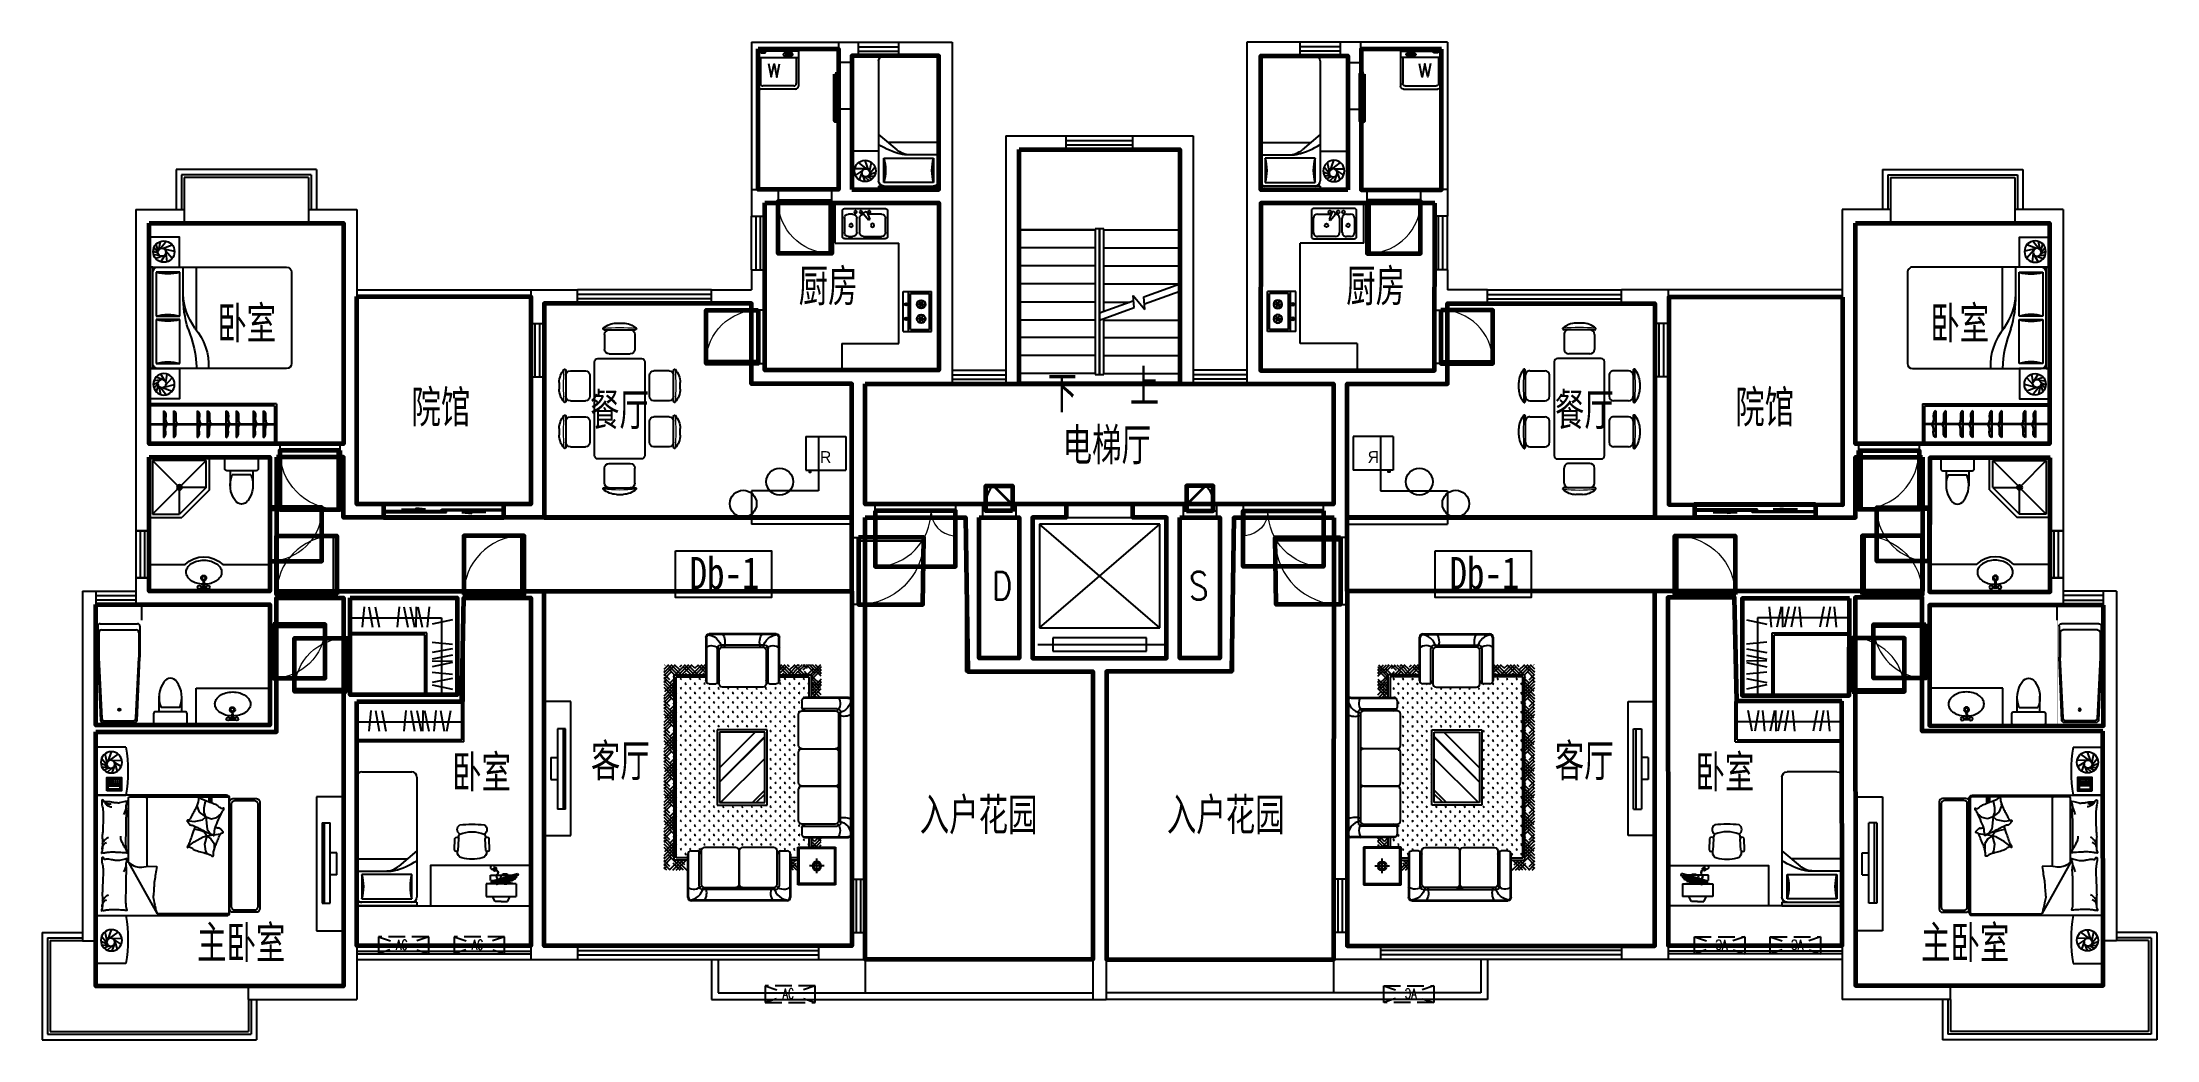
# Model space of a CAD drawing. Extents: x -634437 to -602837, y -712943 to -698043.
import ezdxf
from ezdxf.enums import TextEntityAlignment as Align

# ---------------------------------------------------------------- set-up
doc = ezdxf.new("R2010")
doc.units = 0
doc.header["$LTSCALE"] = 1000
doc.header["$MEASUREMENT"] = 0
doc.linetypes.add('DASH', pattern=[0.35, 0.25, -0.1])
doc.layers.get('0').update_dxf_attribs({"linetype": 'CONTINUOUS'})
for name, color, linetype in [('BALCONY', 153, 'CONTINUOUS'), ('DIM_ELEV', 3, 'CONTINUOUS'), ('F', 8, 'CONTINUOUS'), ('FURNITURE', 8, 'CONTINUOUS'), ('Furniture(家具)', 8, 'CONTINUOUS'), ('K_EQUIPMENT', 89, 'CONTINUOUS'), ('KTIAO', 124, 'CONTINUOUS'), ('PUB_TEXT', 7, 'CONTINUOUS'), ('STAIR', 3, 'CONTINUOUS'), ('TOTHER', 223, 'CONTINUOUS'), ('WALL', 2, 'CONTINUOUS'), ('WINDOW', 4, 'CONTINUOUS'), ('Windows(门窗)', 4, 'CONTINUOUS'), ('Windows_Text(门窗编号)', 7, 'CONTINUOUS'), ('家具', 8, 'CONTINUOUS'), ('房间名称', 7, 'CONTINUOUS')]:
    doc.layers.add(name, color=color, linetype=linetype)
for name, color, linetype, lineweight in [('GT_卧室', 1, 'CONTINUOUS', 60), ('GT_卫生间', 5, 'CONTINUOUS', 60), ('GT_厨房', 4, 'CONTINUOUS', 60), ('GT_客厅', 2, 'CONTINUOUS', 60), ('GT_楼梯', 130, 'CONTINUOUS', 60), ('GT_水机房', 170, 'CONTINUOUS', 60), ('GT_电机房', 210, 'CONTINUOUS', 60), ('GT_电梯', 150, 'CONTINUOUS', 60), ('GT_花园', 74, 'CONTINUOUS', 60), ('GT_衣帽间', 90, 'CONTINUOUS', 60), ('GT_过道', 30, 'CONTINUOUS', 60), ('GT_门', 3, 'CONTINUOUS', 60), ('GT_阳台', 6, 'CONTINUOUS', 60), ('GT_餐厅', 3, 'CONTINUOUS', 60)]:
    doc.layers.add(name, color=color, linetype=linetype, lineweight=lineweight)
doc.styles.add('-黑体', font='simhei.ttf', dxfattribs={"width": 0.8})
doc.styles.add('_HZTXT', font='txt.shx', dxfattribs={"width": 0.8, "bigfont": 'HZTXT.shx'})
doc.styles.add('_ROMANC', font='ROMANC', dxfattribs={"width": 0.7})
doc.styles.add('ATT', font='TXT')
doc.styles.add('DIM_FONT', font='ZBTXT.shx', dxfattribs={"width": 0.8})
doc.styles.add('hztext', font='bzxw.shx', dxfattribs={"width": 0.7, "bigfont": 'bzhz.shx'})
doc.styles.add('rms', font='zsdz-s.shx', dxfattribs={"width": 0.7})

msp = doc.modelspace()

# ---------------------------------------------------------------- texts
at = {"layer": 'PUB_TEXT', "color": 4, "style": '-黑体', "width": 0.8}
for p in [(-624763, -706212), (-613406, -706212)]:
    msp.add_text('Db-1', height=480, dxfattribs=at).set_placement(p)
at = {"layer": '房间名称', "style": '_HZTXT', "width": 0.8}
for s, p in [('厨房', (-623132, -701973)), ('厨房', (-614949, -701973)), ('卧室', (-631821, -702530)), ('卧室', (-606221, -702530)), ('下', (-619412, -703572)), ('上', (-618183, -703473)), ('院馆', (-628920, -703784)), ('餐厅', (-626250, -703824)), ('餐厅', (-611830, -703824)), ('院馆', (-609136, -703784)), ('电梯厅', (-619188, -704349)), ('客厅', (-626237, -709068)), ('客厅', (-611833, -709068)), ('卧室', (-628312, -709236)), ('卧室', (-609730, -709236)), ('入户花园', (-621323, -709873, 0)), ('入户花园', (-617630, -709873, 0)), ('主卧室', (-632123, -711785)), ('主卧室', (-606359, -711785))]:
    msp.add_text(s, height=550, dxfattribs=at).set_placement(p)
for s, p in [('D', (-620094, -706372)), ('S', (-617155, -706372))]:
    msp.add_text(s, height=420, dxfattribs=at).set_placement(p, align=Align.CENTER)

# ---------------------------------------------------------------- blocks, each defined once
blk = doc.blocks.new('$DorLib2D$00000001')
for p, q in [((0.45, 0.975), (0.5, 0.975)), ((0.45, 0), (0.45, 0.975)), ((0.5, 0), (0.5, 0.975)), ((0.5, 0), (0.45, 0))]:
    blk.add_line(p, q)
at = {"lineweight": 13}
blk.add_arc((0.475, 0), 0.975, 91.4693, 180, dxfattribs=at)
blk = doc.blocks.new('$DorLib2D$00000025')
at = {"const_width": 0.02}
for points in [[(0.481, -0.001), (0.481, 0.691)], [(-0.481, 0.001), (-0.481, 0.308)]]:
    blk.add_lwpolyline(points, dxfattribs=at)
at = {"lineweight": 13}
for centre, radius, start, end in [((0.505, -0.002), 0.699, 91.9397, 179.7238), ((-0.501, 0.003), 0.307, 359.7899, 85.7508)]:
    blk.add_arc(centre, radius, start, end, dxfattribs=at)
blk = doc.blocks.new('$DorLib2D$00000131')
at = {"color": 0, "linetype": 'Continuous'}
for p, q in [((0.15, 0.125), (0.232, 0.197)), ((0.232, 0.197), (0.232, 0.125)), ((-0.5, 0.125), (-0.5, 0)), ((0.019, 0.125), (-0.5, 0.125)), ((-0.5, 0), (0.019, 0)), ((-0.024, 0), (0.5, 0)), ((-0.024, -0.125), (-0.024, 0)), ((0.019, 0), (0.019, 0.125)), ((0.35, 0.125), (0.15, 0.125)), ((0.5, 0), (0.5, -0.125)), ((-0.35, -0.125), (-0.15, -0.125)), ((-0.232, -0.197), (-0.232, -0.125)), ((-0.15, -0.125), (-0.232, -0.197)), ((0.5, -0.125), (-0.024, -0.125))]:
    blk.add_line(p, q, dxfattribs=at)
blk = doc.blocks.new('$TCHSYS$WIN2D')
for p, q in [((-0.5, 0.5), (0.5, 0.5)), ((-0.5, 0.5), (-0.5, -0.5)), ((0.5, 0.5), (0.5, -0.5)), ((0.5, 0.167), (-0.5, 0.167)), ((0.5, -0.167), (-0.5, -0.167)), ((-0.5, -0.5), (0.5, -0.5))]:
    blk.add_line(p, q)
blk = doc.blocks.new('电视2')
for p, q in [((0, -400), (0, 0)), ((0, 0), (2000, 0)), ((1590, -116), (390, -116)), ((2000, 0), (2000, -400)), ((2000, -400), (0, -400))]:
    blk.add_line(p, q)
at = {"ltscale": 30}
for p, q in [((390, -82), (390, -202)), ((390, -82), (1590, -82)), ((1590, -202), (390, -202)), ((835, -300), (835, -202)), ((1165, -300), (835, -300)), ((1165, -300), (1165, -202)), ((1590, -82), (1590, -202))]:
    blk.add_line(p, q, dxfattribs=at)
blk = doc.blocks.new('A$C3A8147D1')
at = {"layer": 'TOTHER'}
for p, q in [((0, 600), (424, 600)), ((0, 0), (0, 600)), ((80, 0), (80, 600)), ((110, 570), (394, 570)), ((110, 30), (110, 570)), ((249, 408), (196, 408)), ((258, 424), (232, 470)), ((258, 391), (232, 345)), ((277, 424), (304, 470)), ((277, 391), (304, 345)), ((287, 408), (340, 408)), ((394, 30), (394, 570)), ((424, 0), (424, 600)), ((110, 30), (394, 30)), ((249, 192), (196, 192)), ((258, 209), (232, 255)), ((258, 176), (232, 130)), ((277, 209), (304, 255)), ((277, 176), (304, 130)), ((287, 192), (340, 192)), ((0, 0), (424, 0))]:
    blk.add_line(p, q, dxfattribs=at)
for centre, radius in [((44, 408), 18.8), ((44, 408), 13.8), ((268, 408), 63.8), ((268, 408), 58.8), ((268, 408), 18.8), ((268, 408), 13.8), ((44, 192), 18.8), ((44, 192), 13.8), ((268, 192), 63.8), ((268, 192), 58.8), ((268, 192), 18.8), ((268, 192), 13.8)]:
    blk.add_circle(centre, radius, dxfattribs=at)
blk = doc.blocks.new('A$C0B42038F')
at = {"layer": 'TOTHER', "extrusion": (0, 0, -1)}
for p, q in [((0, 31), (0, 644)), ((31, 675), (419, 675)), ((307, 644), (92, 644)), ((450, 644), (450, 31)), ((31, 583), (31, 522)), ((31, 358), (31, 92)), ((92, 460), (307, 460)), ((307, 419), (92, 419)), ((277, 285), (363, 355)), ((368, 522), (368, 583)), ((402, 335), (393, 350)), ((92, 31), (307, 31)), ((287, 267), (277, 285)), ((391, 306), (287, 267)), ((368, 92), (368, 298)), ((419, 0), (31, 0))]:
    blk.add_line(p, q, dxfattribs=at)
for centre, radius in [((-199, 547), 25.6), ((-399, 481), 20.5), ((-399, 399), 20.5), ((-199, 225), 25.6), ((-399, 276), 20.5)]:
    blk.add_circle(centre, radius, dxfattribs=at)
for centre, radius, start, end in [((-31, 644), 30.7, 0, 90), ((-92, 583), 61.4, 0, 90), ((-307, 583), 61.4, 90, 180), ((-419, 644), 30.7, 90, 180), ((-92, 522), 61.4, 270, 0), ((-92, 358), 61.4, 0, 90), ((-307, 522), 61.4, 180, 270), ((-307, 358), 61.4, 90, 180), ((-376, 340), 20.5, 50.5377, 150), ((-384, 325), 20.5, 150, 249.4623), ((-31, 31), 30.7, 270, 0), ((-92, 92), 61.4, 270, 0), ((-307, 92), 61.4, 180, 270), ((-419, 31), 30.7, 180, 270)]:
    blk.add_arc(centre, radius, start, end, dxfattribs=at)
blk = doc.blocks.new('冰箱')
for p, q in [((0, 0), (600, 0)), ((0, 0), (0, -500)), ((600, 0), (600, -500)), ((0, -500), (600, -500))]:
    blk.add_line(p, q)
blk.add_lwpolyline([(50, -500), (50, -530), (75, -530), (75, -500)])
at = {"linetype": 'ByBlock', "style": 'rms'}
blk.add_text('R', height=175, rotation=0, dxfattribs=at).set_placement((213, -393))
blk = doc.blocks.new('_E0BEL')
for p, q in [((1, 118), (1, 175)), ((13, 118), (13, 175))]:
    blk.add_line(p, q)
at = {"elevation": 0}
for points in [[(-200, 8, -0.138026), (-186, 58, -0.10705), (-140, 105, -0.080655), (-76, 134, -0.06508), (1, 145, -0.068521)], [(13, 144, -0.061921), (86, 133, -0.080655), (149, 103, -0.10705), (194, 55, -0.138026), (208, 5, -0.138026), (193, -45, -0.10705), (147, -93, -0.080655), (84, -121, -0.068521), (3, -132, -0.068521), (-78, -120, -0.080655), (-141, -90, -0.10705), (-187, -42, -0.138026), (-200, 8, -0.138026)]]:
    blk.add_lwpolyline(points, format="xyb", dxfattribs=at)
for centre, radius in [((-43, 178, 0), 20), ((7, 72, 0), 30), ((7, 72, 0), 20), ((57, 178, 0), 20)]:
    blk.add_circle(centre, radius)
for centre, radius, start, end in [((7, -329, 0), 517, 86.4357, 93.5643), ((7, 685, 0), 517, 266.4357, 269.335), ((7, 175, 0), 6, 360, 180), ((7, 118, 0), 6, 180, 360), ((7, 685, 0), 517, 270.665, 273.5643)]:
    blk.add_arc(centre, radius, start, end)
at = {"style": 'DIM_FONT', "width": 0.8, "flags": 9}
for tag in ['XSIZE', 'YSIZE']:
    blk.add_attdef(tag, (0, 0), '', height=0.5, dxfattribs=at)
blk = doc.blocks.new('t55')
at = {"layer": 'TOTHER'}
for p, q in [((1217293, 680142), (1217293, 680002)), ((1217763, 680172), (1217323, 680172)), ((1217793, 680002), (1217793, 680142)), ((1217323, 679972), (1217763, 679972)), ((1217373, 679972), (1217373, 679742)), ((1217403, 679912), (1217682, 679912)), ((1217712, 679972), (1217712, 679742))]:
    blk.add_line(p, q, dxfattribs=at)
for centre, radius, start, end in [((1217323, 680142), 30, 89.9999, 179.9999), ((1217763, 680142), 30, 359.9999, 89.9999), ((1217323, 680002), 30, 179.9999, 269.9999), ((1217770, 679759), 398, 157.4503, 216.638), ((1217315, 679759), 398, 323.3617, 22.5494), ((1217763, 680002), 30, 269.9999, 359.9999), ((1217543, 679583), 110, 213.4507, 326.549)]:
    blk.add_arc(centre, radius, start, end, dxfattribs=at)
blk = doc.blocks.new('$plan$00002156')
for p, q in [((-450, 450, 0), (450, 450, 0)), ((-450, -450, 0), (-450, 450, 0)), ((-400, 400, 0), (400, 400, 0)), ((-400, 400, 0), (-26.2175, 26.2175, 0)), ((-400, -400, 0), (-400, 400, 0)), ((26.4075, 26.41, 0), (400, 400, 0)), ((400, 400, 0), (400, 0, 0)), ((450, 450, 0), (450, -37.5, 0)), ((0, 0, 0), (-25, 0, 0)), ((0, 0, 0), (0, 25, 0)), ((25, 0, 0), (0, 0, 0)), ((0, -25, 0), (0, 0, 0)), ((0, -400, 0), (400, 0, 0)), ((400, 0, 0), (37.5, 0, 0)), ((-400, -400, 0), (-26.5225, -26.5225, 0)), ((0, -400, 0), (0, -37.5, 0)), ((37.5, -450, 0), (450, -37.5, 0)), ((37.5, -450, 0), (-450, -450, 0)), ((0, -400, 0), (-400, -400, 0))]:
    blk.add_line(p, q)
for radius in [37.5, 25]:
    blk.add_circle((0, 0, 0), radius)
blk = doc.blocks.new('A$C784465A7')
at = {"layer": 'TOTHER'}
for p, q in [((29, 1507), (29, 1034)), ((48, 1413), (48, 1032)), ((66, 1544), (635, 1544)), ((85, 1451), (616, 1451)), ((654, 1413), (654, 1032)), ((673, 1507), (673, 1034)), ((29, 1030), (72, 72)), ((48, 1032), (91, 99)), ((611, 99), (654, 1032)), ((611, 109), (654, 1032)), ((629, 72), (672, 1030)), ((109, 38), (592, 38)), ((128, 66), (574, 66))]:
    blk.add_line(p, q, dxfattribs=at)
at = {"layer": 'TOTHER', "const_width": 1.41}
for points in [[(1, 1601), (1, 1)], [(701, 1601), (1, 1601)], [(701, 1), (701, 1601)], [(1, 1), (701, 1)]]:
    blk.add_lwpolyline(points, dxfattribs=at)
at = {"layer": 'TOTHER'}
for radius in [18.8, 15]:
    blk.add_circle((359, 235), radius, dxfattribs=at)
for centre, start, end in [((66, 1507), 90, 180), ((85, 1413), 90, 180), ((616, 1413), 0, 90), ((635, 1507), 0, 90), ((66, 1034), 180, 186.2034), ((635, 1034), 353.7966, 0), ((109, 76), 186.2034, 270), ((128, 104), 186.6325, 270), ((574, 104), 270, 353.3675), ((592, 76), 270, 353.7966)]:
    blk.add_arc(centre, 37.5, start, end, dxfattribs=at)
at = {"layer": 'TOTHER', "oblique": -180, "text_generation_flag": 4, "width": 0.8, "flags": 9}
for tag in ['XSIZE', 'YSIZE']:
    blk.add_attdef(tag, (1, 751), '', height=0.469, rotation=270, dxfattribs=at)
blk = doc.blocks.new('餐桌2')
for p, q in [((-230, 429), (230, 429)), ((-225, 362), (-225, 136)), ((-50, 529), (50, 529)), ((225, 362), (225, 136)), ((325, 0), (-325, 0)), ((-158, 69), (158, 69)), ((-804, -637), (-804, -177)), ((-737, -182), (-512, -182)), ((-444, -564), (-444, -249)), ((-375, -50), (-375, -1450)), ((375, -1450), (375, -50)), ((444, -249), (444, -564)), ((737, -182), (512, -182)), ((804, -177), (804, -637)), ((-904, -456), (-904, -357)), ((-737, -632), (-512, -632)), ((737, -632), (512, -632)), ((904, -357), (904, -456)), ((-804, -1323), (-804, -863)), ((-737, -868), (-512, -868)), ((-444, -1251), (-444, -936)), ((444, -936), (444, -1251)), ((737, -868), (512, -868)), ((804, -863), (804, -1323)), ((-904, -1143), (-904, -1044)), ((904, -1044), (904, -1143)), ((-737, -1318), (-512, -1318)), ((-325, -1500), (325, -1500)), ((-158, -1569), (158, -1569)), ((737, -1318), (512, -1318)), ((-225, -1862), (-225, -1636)), ((225, -1862), (225, -1636)), ((-230, -1929), (230, -1929)), ((-50, -2029), (50, -2029))]:
    blk.add_line(p, q)
for centre, radius, start, end in [((-239, 445), 10, 130.7265, 202.67), ((-230, 449), 20, 202.67, 270), ((-40, 214), 316, 91.7651, 130.7265), ((-158, 362), 67.5, 90, 180), ((40, 214), 316, 49.2735, 88.2349), ((158, 362), 67.5, 0, 90), ((230, 449), 20, 270, 337.33), ((239, 445), 10, 337.33, 49.2735), ((-325, -50), 50, 90, 180), ((-158, 136), 67.5, 180, 270), ((158, 136), 67.5, 270, 0), ((325, -50), 50, 0, 90), ((-589, -367), 316, 139.2735, 178.2349), ((-820, -167), 10, 67.33, 139.2735), ((-824, -177), 20, 0, 67.33), ((-737, -249), 67.5, 90, 180), ((-512, -249), 67.5, 0, 90), ((512, -249), 67.5, 90, 180), ((737, -249), 67.5, 0, 90), ((824, -177), 20, 112.67, 180), ((820, -167), 10, 40.7265, 112.67), ((589, -367), 316, 1.7651, 40.7265), ((-589, -446), 316, 181.7651, 220.7265), ((-737, -564), 67.5, 180, 270), ((-512, -564), 67.5, 270, 0), ((512, -564), 67.5, 180, 270), ((737, -564), 67.5, 270, 0), ((589, -446), 316, 319.2735, 358.2349), ((-589, -1054), 316, 139.2735, 178.2349), ((-820, -646), 10, 220.7265, 292.67), ((-820, -854), 10, 67.33, 139.2735), ((-824, -637), 20, 292.67, 0), ((-824, -863), 20, 0, 67.33), ((-737, -936), 67.5, 90, 180), ((-512, -936), 67.5, 0, 90), ((512, -936), 67.5, 90, 180), ((737, -936), 67.5, 0, 90), ((824, -637), 20, 180, 247.33), ((824, -863), 20, 112.67, 180), ((820, -646), 10, 247.33, 319.2735), ((820, -854), 10, 40.7265, 112.67), ((589, -1054), 316, 1.7651, 40.7265), ((-589, -1133), 316, 181.7651, 220.7265), ((-737, -1251), 67.5, 180, 270), ((-512, -1251), 67.5, 270, 0), ((512, -1251), 67.5, 180, 270), ((737, -1251), 67.5, 270, 0), ((589, -1133), 316, 319.2735, 358.2349), ((-820, -1333), 10, 220.7265, 292.67), ((-824, -1323), 20, 292.67, 0), ((-325, -1450), 50, 180, 270), ((-158, -1636), 67.5, 90, 180), ((158, -1636), 67.5, 0, 90), ((325, -1450), 50, 270, 0), ((824, -1323), 20, 180, 247.33), ((820, -1333), 10, 247.33, 319.2735), ((-158, -1862), 67.5, 180, 270), ((158, -1862), 67.5, 270, 0), ((-239, -1945), 10, 157.33, 229.2735), ((-230, -1949), 20, 90, 157.33), ((-40, -1714), 316, 229.2735, 268.2349), ((40, -1714), 316, 271.7651, 310.7265), ((230, -1949), 20, 22.67, 90), ((239, -1945), 10, 310.7265, 22.67)]:
    blk.add_arc(centre, radius, start, end)
at = {"lineweight": 13}
for centre, start, end in [((0, -2249), 84.8023, 95.1977), ((1874, -407), 174.8023, 185.1977), ((-1874, -407), 354.8023, 5.1977), ((1874, -1093), 174.8023, 185.1977), ((-1874, -1093), 354.8023, 5.1977), ((0, 749), 264.8023, 275.1977)]:
    blk.add_arc(centre, 2713, start, end, dxfattribs=at)
blk = doc.blocks.new('*U28')
for p, q in [((301, 0), (-299, 0)), ((-299, -557), (-299, 0)), ((301, 0), (301, -557)), ((-262, -31), (-299, -31)), ((-299, -126), (301, -126)), ((-267, -125), (-267, -518)), ((-262, -30), (-262, -57)), ((-262, -57), (-190, -57)), ((-190, -57), (-190, -30)), ((301, -31), (-190, -31)), ((108, -75), (108, -86)), ((117, -84), (117, -98)), ((173, -84), (117, -84)), ((117, -98), (173, -98)), ((173, -98), (173, -84)), ((188, -76), (188, -86)), ((268, -125), (268, -518)), ((257, -600), (-256, -600)), ((233, -552), (-232, -552))]:
    blk.add_line(p, q)
blk.add_lwpolyline([(-146, -219), (-105, -418), (-64, -221), (-22, -421), (16, -221)])
for points in [[(74, -82, 0.185158), (78, -93, 0.102042), (95, -105, 0.060862), (116, -112, 0.047173), (146, -115, 0.047173), (175, -112, 0.060862), (197, -105, 0.102042), (214, -93, 0.185158), (218, -82, 0.185158), (214, -71, 0.102042), (197, -58, 0.060862), (175, -51, 0.047173), (146, -49, 0.047173), (116, -51, 0.060862), (95, -58, 0.102042), (78, -71, 0.185158), (74, -82, 0.185158)], [(188, -76, 0.259034), (186, -73, 0.076276), (176, -69, 0.036515), (164, -67, 0.026615), (148, -66, 0.026615), (131, -67, 0.036515), (120, -69, 0.076276), (110, -73, 0.259034), (108, -76, 0.078462), (108, -77, 0.056762)], [(188, -86, 0.259034), (186, -83, 0.076276), (176, -78, 0.036515), (164, -76, 0.026615), (148, -75, 0.026615), (131, -76, 0.036515), (120, -78, 0.076276), (110, -83, 0.259034), (108, -86, 0.259034), (110, -88, 0.056762), (117, -92, 0.036515)], [(173, -93, 0.008736), (176, -93, 0.076276), (186, -88, 0.259034), (188, -86, 0.259034)]]:
    blk.add_lwpolyline(points, format="xyb")
blk.add_circle((-224, -30), 15.2)
for centre, radius, start, end in [((-256, -557), 43.4, 180, 270), ((-232, -518), 34.7, 180, 270), ((233, -518), 34.7, 270, 0), ((257, -557), 43.4, 270, 0)]:
    blk.add_arc(centre, radius, start, end)
blk = doc.blocks.new('KTIAO')
at = {"layer": 'KTIAO', "linetype": 'DASH'}
for p, q in [((0, 0), (177, -59)), ((0, 0), (0, -250)), ((750, 0), (0, 0)), ((172, -193), (0, -250)), ((0, -250), (750, -250)), ((750, 0), (573, -59)), ((575, -192), (750, -250)), ((750, -250), (750, 0))]:
    blk.add_line(p, q, dxfattribs=at)
at = {"layer": 'KTIAO', "style": '_ROMANC', "width": 0.7}
blk.add_text('AC', height=148.6, rotation=360, dxfattribs=at).set_placement((261, -190))
at = {"layer": 'KTIAO', "style": 'DIM_FONT', "width": 0.6, "flags": 9}
for tag in ['XSIZE', 'YSIZE']:
    blk.add_attdef(tag, (0, -250), '', height=0.5, rotation=360, dxfattribs=at)
blk = doc.blocks.new('*U31')
for p, q in [((0, 0), (50, 0)), ((50, -100), (0, -100)), ((0, -100), (500, -100)), ((50, 0), (50, -100)), ((61, -89), (50, -100)), ((50, -100), (65, -100)), ((50, -100), (333, -383)), ((61, -89), (343, -372)), ((450, 0), (500, 0)), ((450, 0), (450, -100)), ((500, -100), (450, -100))]:
    blk.add_line(p, q)
blk.add_arc((50, -100), 400, 315, 360)
at = {"layer": 'Windows_Text(门窗编号)', "style": 'hztext', "width": 0.5}
blk.add_attdef('编号', text='', height=400, dxfattribs=at).set_placement((450, -361), align=Align.MIDDLE_CENTER)
blk = doc.blocks.new('jj1')
h = blk.add_hatch()
h.set_pattern_fill('GRASS,_O', color=256, scale=50, angle=90)
h.set_pattern_definition([(180, (-2471778.67, 1158617.746), (-70.7106781, -70.7106781), [18.75, -122.6713563]), (135, (-2471778.67, 1158617.75), (-70.710678, -70.710678), [18.75, -81.25]), (225, (-2471778.67, 1158617.75), (70.710678, -70.710678), [18.75, -81.25])])
edge = h.paths.add_edge_path()
edge.add_ellipse((-139, 841), major_axis=(-35.2, 35.2), ratio=1, start_angle=315, end_angle=405, ccw=False)
edge.add_line((-139, 891), (-90, 891))
edge.add_ellipse((-90, 941), major_axis=(-35.2, 35.2), ratio=1, start_angle=68.5782, end_angle=134.9998, ccw=False)
edge.add_ellipse((-90, 941), major_axis=(-35.2, 35.2), ratio=1, start_angle=45, end_angle=68.5782, ccw=False)
edge.add_line((-139, 941), (-139, 1041))
edge.add_ellipse((-90, 1041), major_axis=(-35.2, -35.2), ratio=1, start_angle=225, end_angle=315, ccw=False)
edge.add_line((-90, 1090), (-36, 1090))
edge.add_line((-36, 1090), (-36, 1235))
edge.add_line((-36, 1235), (-199, 1235))
edge.add_line((-199, 1235), (-199, 1397))
edge.add_line((-199, 1397), (-312, 1397))
edge.add_line((-312, 1397), (-312, 1342))
edge.add_ellipse((-362, 1342), major_axis=(-35.2, -35.2), ratio=1, start_angle=98.1301, end_angle=135, ccw=False)
edge.add_ellipse((-362, 1342), major_axis=(-35.2, -35.2), ratio=1, start_angle=45, end_angle=98.1301, ccw=False)
edge.add_line((-362, 1292), (-461, 1292))
edge.add_ellipse((-461, 1342), major_axis=(-35.2, 35.2), ratio=1, start_angle=111.4218, end_angle=135, ccw=False)
edge.add_ellipse((-461, 1342), major_axis=(-35.2, 35.2), ratio=1, start_angle=45.0002, end_angle=111.4218, ccw=False)
edge.add_line((-511, 1342), (-511, 1292))
edge.add_ellipse((-561, 1292), major_axis=(-35.2, 35.2), ratio=1, start_angle=135, end_angle=225, ccw=False)
edge.add_line((-561, 1242), (-1029, 1242))
edge.add_ellipse((-1029, 1292), major_axis=(-35.2, 35.2), ratio=1, start_angle=123.75, end_angle=135, ccw=False)
edge.add_ellipse((-1029, 1292), major_axis=(-35.2, -35.2), ratio=1, start_angle=-33.75, end_angle=33.75, ccw=False)
edge.add_ellipse((-1029, 1292), major_axis=(-35.2, 35.2), ratio=1, start_angle=56.25, end_angle=123.75)
edge.add_ellipse((-1029, 1292), major_axis=(-35.2, -35.2), ratio=1, start_angle=-33.75, end_angle=33.75)
edge.add_ellipse((-1029, 1292), major_axis=(-35.2, 35.2), ratio=1, start_angle=56.25, end_angle=123.75)
edge.add_ellipse((-1029, 1292), major_axis=(-35.2, -35.2), ratio=1, start_angle=-33.75, end_angle=33.75)
edge.add_ellipse((-1029, 1292), major_axis=(-35.2, 35.2), ratio=1, start_angle=56.25, end_angle=123.75)
edge.add_ellipse((-1029, 1292), major_axis=(-35.2, -35.2), ratio=1, start_angle=-33.75, end_angle=33.75)
edge.add_ellipse((-1029, 1292), major_axis=(-35.2, 35.2), ratio=1, start_angle=56.25, end_angle=123.75)
edge.add_ellipse((-1029, 1292), major_axis=(-35.2, -35.2), ratio=1, start_angle=-33.75, end_angle=33.75)
edge.add_ellipse((-1029, 1292), major_axis=(-35.2, 35.2), ratio=1, start_angle=56.25, end_angle=123.75)
edge.add_ellipse((-1029, 1292), major_axis=(-35.2, -35.2), ratio=1, start_angle=-33.75, end_angle=33.75)
edge.add_ellipse((-1029, 1292), major_axis=(-35.2, 35.2), ratio=1, start_angle=56.25, end_angle=123.75)
edge.add_ellipse((-1029, 1292), major_axis=(-35.2, -35.2), ratio=1, start_angle=-33.75, end_angle=33.75, ccw=False)
edge.add_ellipse((-1029, 1292), major_axis=(-35.2, -35.2), ratio=1, start_angle=-44.9998, end_angle=-33.75, ccw=False)
edge.add_ellipse((-1129, 1292), major_axis=(-35.2, 35.2), ratio=1, start_angle=212.1623, end_angle=225)
edge.add_ellipse((-1129, 1292), major_axis=(-35.2, -35.2), ratio=1, start_angle=118.125, end_angle=129.3747)
edge.add_ellipse((-1129, 1292), major_axis=(-35.2, 35.2), ratio=1, start_angle=180, end_angle=212.1623)
edge.add_ellipse((-1129, 1292), major_axis=(-35.2, -35.2), ratio=1, start_angle=118.125, end_angle=129.3747)
edge.add_ellipse((-1129, 1292), major_axis=(-35.2, 35.2), ratio=1, start_angle=180, end_angle=212.1623)
edge.add_ellipse((-1129, 1292), major_axis=(-35.2, -35.2), ratio=1, start_angle=106.8749, end_angle=118.125)
edge.add_ellipse((-1129, 1292), major_axis=(-35.2, 35.2), ratio=1, start_angle=180, end_angle=212.1623)
edge.add_ellipse((-1129, 1292), major_axis=(-35.2, -35.2), ratio=1, start_angle=95.625, end_angle=106.8749)
edge.add_ellipse((-1129, 1292), major_axis=(-35.2, 35.2), ratio=1, start_angle=180, end_angle=212.1623)
edge.add_ellipse((-1129, 1292), major_axis=(-35.2, -35.2), ratio=1, start_angle=95.625, end_angle=106.8749, ccw=False)
edge.add_ellipse((-1129, 1292), major_axis=(-35.2, -35.2), ratio=1, start_angle=84.375, end_angle=95.625, ccw=False)
edge.add_ellipse((-1129, 1292), major_axis=(-35.2, 35.2), ratio=1, start_angle=150.9718, end_angle=180)
edge.add_ellipse((-1129, 1292), major_axis=(-35.2, -35.2), ratio=1, start_angle=73.125, end_angle=84.375)
edge.add_ellipse((-1129, 1292), major_axis=(-35.2, 35.2), ratio=1, start_angle=150.9718, end_angle=180)
edge.add_ellipse((-1129, 1292), major_axis=(-35.2, -35.2), ratio=1, start_angle=73.125, end_angle=84.375)
edge.add_ellipse((-1129, 1292), major_axis=(-35.2, 35.2), ratio=1, start_angle=150.9718, end_angle=180)
edge.add_ellipse((-1129, 1292), major_axis=(-35.2, -35.2), ratio=1, start_angle=61.875, end_angle=73.125)
edge.add_ellipse((-1129, 1292), major_axis=(-35.2, 35.2), ratio=1, start_angle=135, end_angle=150.9718)
edge.add_ellipse((-1129, 1292), major_axis=(-35.2, -35.2), ratio=1, start_angle=50.625, end_angle=61.875)
edge.add_ellipse((-1129, 1292), major_axis=(-35.2, 35.2), ratio=1, start_angle=135, end_angle=150.9718)
edge.add_ellipse((-1129, 1292), major_axis=(-35.2, -35.2), ratio=1, start_angle=50.625, end_angle=61.875)
edge.add_ellipse((-1129, 1292), major_axis=(-35.2, -35.2), ratio=1, start_angle=45, end_angle=50.625, ccw=False)
edge.add_line((-1129, 1242), (-1597, 1242))
edge.add_ellipse((-1597, 1292), major_axis=(-35.2, 35.2), ratio=1, start_angle=45, end_angle=135, ccw=False)
edge.add_line((-1647, 1292), (-1647, 1342))
edge.add_ellipse((-1696, 1342), major_axis=(-35.2, -35.2), ratio=1, start_angle=68.5782, end_angle=134.9997, ccw=False)
edge.add_ellipse((-1696, 1342), major_axis=(-35.2, -35.2), ratio=1, start_angle=45, end_angle=68.5782, ccw=False)
edge.add_line((-1696, 1292), (-1796, 1292))
edge.add_ellipse((-1796, 1342), major_axis=(-35.2, 35.2), ratio=1, start_angle=81.8699, end_angle=135, ccw=False)
edge.add_ellipse((-1796, 1342), major_axis=(-35.2, 35.2), ratio=1, start_angle=45, end_angle=81.8699, ccw=False)
edge.add_line((-1846, 1342), (-1846, 1397))
edge.add_line((-1846, 1397), (-2017, 1397))
edge.add_line((-2017, 1397), (-2017, -1308))
edge.add_line((-2017, -1308), (-1575, -1308))
edge.add_line((-1575, -1308), (-1575, -1253))
edge.add_ellipse((-1526, -1253), major_axis=(-35.2, -35.2), ratio=1, start_angle=278.1301, end_angle=315, ccw=False)
edge.add_ellipse((-1526, -1253), major_axis=(-35.2, -35.2), ratio=1, start_angle=225, end_angle=278.1301, ccw=False)
edge.add_line((-1526, -1203), (-1426, -1203))
edge.add_ellipse((-1426, -1253), major_axis=(-35.2, 35.2), ratio=1, start_angle=291.4218, end_angle=315, ccw=False)
edge.add_ellipse((-1426, -1253), major_axis=(-35.2, 35.2), ratio=1, start_angle=225, end_angle=291.4218, ccw=False)
edge.add_line((-1376, -1253), (-1376, -1203))
edge.add_ellipse((-1326, -1203), major_axis=(-35.2, -35.2), ratio=1, start_angle=225, end_angle=315, ccw=False)
edge.add_line((-1326, -1154), (-723, -1154))
edge.add_ellipse((-723, -1203), major_axis=(-35.2, -35.2), ratio=1, start_angle=135, end_angle=225, ccw=False)
edge.add_line((-673, -1203), (-673, -1253))
edge.add_ellipse((-624, -1253), major_axis=(-35.2, -35.2), ratio=1, start_angle=225, end_angle=314.9998, ccw=False)
edge.add_line((-624, -1203), (-524, -1203))
edge.add_ellipse((-524, -1253), major_axis=(-35.2, 35.2), ratio=1, start_angle=266.3126, end_angle=315, ccw=False)
edge.add_line((-487, -1220), (-486, -1220))
edge.add_ellipse((-524, -1253), major_axis=(-35.2, 35.2), ratio=1, start_angle=261.8699, end_angle=266.3126, ccw=False)
edge.add_ellipse((-524, -1253), major_axis=(-35.2, 35.2), ratio=1, start_angle=225, end_angle=261.8699, ccw=False)
edge.add_line((-474, -1253), (-474, -1308))
edge.add_line((-474, -1308), (-36, -1308))
edge.add_line((-36, -1308), (-36, -1001))
edge.add_line((-36, -1001), (-90, -1001))
edge.add_ellipse((-90, -952), major_axis=(-35.2, 35.2), ratio=1, start_angle=45, end_angle=135, ccw=False)
edge.add_line((-139, -952), (-139, -852))
edge.add_ellipse((-90, -852), major_axis=(-35.2, -35.2), ratio=1, start_angle=291.4218, end_angle=315, ccw=False)
edge.add_ellipse((-90, -852), major_axis=(-35.2, -35.2), ratio=1, start_angle=225.0002, end_angle=291.4218, ccw=False)
edge.add_line((-90, -802), (-139, -802))
edge.add_ellipse((-139, -752), major_axis=(-35.2, 35.2), ratio=1, start_angle=45, end_angle=135, ccw=False)
edge.add_line((-189, -752), (-189, -284))
edge.add_ellipse((-139, -284), major_axis=(-35.2, 35.2), ratio=1, start_angle=315, end_angle=405, ccw=False)
edge.add_ellipse((-139, -185), major_axis=(-35.2, -35.2), ratio=1, start_angle=-45, end_angle=45, ccw=False)
edge.add_line((-189, -185), (-189, 274))
edge.add_ellipse((-139, 274), major_axis=(-35.2, -35.2), ratio=1, start_angle=225.0002, end_angle=315, ccw=False)
edge.add_ellipse((-139, 373), major_axis=(-35.2, 35.2), ratio=1, start_angle=45, end_angle=134.9998, ccw=False)
edge.add_line((-189, 373), (-189, 841))
h.paths.add_polyline_path([(-1408, 607), (-658, 607), (-658, -518), (-1408, -518)], flags=16)
h.paths.add_polyline_path([(-1370, 569), (-695, 569), (-695, -481), (-1370, -481)], flags=0)
at = {"ltscale": 0.5}
for p, q in [((-1846, 1989), (-1846, 1342)), ((-1836, 1980), (-1836, 1312)), ((-362, 2039), (-1796, 2039)), ((-372, 2029), (-1786, 2029)), ((-322, 1312), (-322, 1980)), ((-312, 1342), (-312, 1989)), ((-1676, 1820), (-1676, 1296)), ((-1647, 1292), (-1647, 1790)), ((-531, 1870), (-1627, 1870)), ((-1597, 1840), (-561, 1840)), ((-1029, 1840), (-1129, 1840)), ((-1079, 1292), (-1079, 1790)), ((-1079, 1790), (-1079, 1292)), ((-1079, 1292), (-1079, 1790)), ((-1029, 1840), (-561, 1840)), ((-511, 1790), (-511, 1292)), ((-511, 1790), (-511, 1342)), ((-481, 1296), (-481, 1820)), ((364, 1797), (-199, 1797)), ((-199, 1797), (-199, 1235)), ((345, 1778), (-180, 1778)), ((-180, 1778), (-180, 1253)), ((83, 1624), (83, 1407)), ((345, 1253), (345, 1778)), ((364, 1235), (364, 1797)), ((-2107, 1579), (-2199, 1487)), ((-2157, 1579), (-2199, 1537)), ((-2199, 1558), (-2164, 1523)), ((-2114, 1523), (-2199, 1437)), ((-2199, 1508), (-2089, 1398)), ((-2199, 1459), (-2049, 1309)), ((-2199, 1409), (-2049, 1259)), ((-2189, 1398), (-2199, 1388)), ((-2049, 1389), (-2199, 1239)), ((-2199, 1359), (-2049, 1209)), ((-2049, 1339), (-2199, 1189)), ((-2049, 1289), (-2199, 1139)), ((-2189, 1299), (-2049, 1160)), ((-1908, 1579), (-2139, 1349)), ((-2114, 1572), (-1971, 1429)), ((-2071, 1579), (-1921, 1429)), ((-1958, 1579), (-2064, 1473)), ((-1846, 1429), (-2049, 1429)), ((-2049, 1429), (-2049, -1340)), ((-2039, 1448), (-2021, 1429)), ((-2021, 1579), (-1871, 1429)), ((-1846, 1397), (-2017, 1397)), ((-2017, 1397), (-2017, -1308)), ((-1858, 1579), (-2008, 1429)), ((-1972, 1579), (-1940, 1548)), ((-1890, 1498), (-1959, 1429)), ((-1872, 1579), (-1846, 1553)), ((-1796, 1292), (-1696, 1292)), ((-461, 1292), (-362, 1292)), ((-218, 1579), (-312, 1485)), ((-267, 1579), (-312, 1535)), ((-312, 1560), (-225, 1473)), ((-199, 1549), (-312, 1435)), ((-312, 1510), (-231, 1429)), ((-312, 1461), (-280, 1429)), ((-199, 1429), (-312, 1429)), ((-199, 1397), (-312, 1397)), ((-250, 1448), (-268, 1429)), ((191, 1516), (-26, 1516)), ((-2049, 1239), (-2199, 1089)), ((-2199, 1160), (-2164, 1125)), ((-2114, 1125), (-2199, 1040)), ((-2199, 1111), (-2089, 1001)), ((-2199, 1061), (-2049, 911)), ((-2199, 1011), (-2049, 861)), ((-2189, 1001), (-2199, 990)), ((-2049, 991), (-2199, 841)), ((-2199, 962), (-2049, 812)), ((-2049, 1041), (-2139, 951)), ((-2114, 1175), (-2049, 1110)), ((-2049, 1090), (-2064, 1075)), ((-1129, 1242), (-1597, 1242)), ((-561, 1242), (-1029, 1242)), ((-199, 1235), (364, 1235)), ((-180, 1253), (345, 1253)), ((-139, 941), (-139, 1041)), ((-119, 1080), (548, 1080)), ((-90, 1090), (558, 1090)), ((-36, 1090), (-36, 1235)), ((-4, 1090), (-4, 1235)), ((84, 1235), (-4, 1147)), ((34, 1235), (-4, 1197)), ((49, 1150), (-4, 1097)), ((-4, 1103), (-1, 1100)), ((14, 1235), (146, 1102)), ((49, 1150), (108, 1090)), ((63, 1235), (146, 1152)), ((146, 1148), (99, 1100)), ((113, 1235), (146, 1202)), ((146, 1098), (138, 1090)), ((598, 1031), (598, -942)), ((608, 1041), (608, -952)), ((-2049, 941), (-2199, 791)), ((-2049, 891), (-2199, 741)), ((-2049, 842), (-2199, 692)), ((-2199, 763), (-2164, 727)), ((-2114, 727), (-2199, 642)), ((-2199, 713), (-2089, 603)), ((-2199, 663), (-2049, 513)), ((-2189, 901), (-2049, 762)), ((-2049, 643), (-2139, 553)), ((-2114, 777), (-2049, 712)), ((-2049, 693), (-2064, 677)), ((-189, 841), (-189, 373)), ((359, 891), (-139, 891)), ((-135, 921), (389, 921)), ((359, 891), (-90, 891)), ((408, -752), (408, 841)), ((408, 373), (408, 841)), ((438, 871), (438, -782)), ((-2199, 613), (-2049, 463)), ((-2189, 603), (-2199, 592)), ((-2049, 593), (-2199, 443)), ((-2199, 564), (-2049, 414)), ((-2049, 543), (-2199, 393)), ((-2049, 494), (-2199, 344)), ((-2049, 444), (-2199, 294)), ((-2199, 365), (-2164, 329)), ((-2114, 329), (-2199, 244)), ((-2189, 503), (-2049, 364)), ((-2114, 379), (-2049, 314)), ((-1408, -518), (-1408, 607)), ((-1408, 607), (-658, 607)), ((-1370, -481), (-1370, 569)), ((-1370, 569), (-695, 569)), ((-1355, 569), (-695, -90)), ((-878, 569), (-695, 387)), ((-822, 569), (-695, 443)), ((-695, 569), (-695, -481)), ((-658, 607), (-658, -518)), ((-139, 323), (359, 323)), ((359, 323), (-139, 323)), ((-2199, 315), (-2089, 205)), ((-2199, 265), (-2049, 115)), ((-2199, 216), (-2049, 66)), ((-2189, 205), (-2199, 195)), ((-2049, 195), (-2199, 45)), ((-2199, 166), (-2078, 44)), ((-2051, 44), (-2199, -104)), ((-2101, 44), (-2199, -54)), ((-2150, 44), (-2199, -4)), ((-2189, 106), (-2127, 44)), ((-2049, 146), (-2150, 44)), ((-2049, 245), (-2139, 155)), ((-2127, 44), (-2049, -34)), ((-2049, 96), (-2101, 44)), ((-2078, 44), (-2049, 16)), ((-2049, 295), (-2064, 280)), ((-2049, 46), (-2051, 44)), ((-1370, 267), (-695, -408)), ((-1370, 52), (-838, -481)), ((-1319, 207), (-695, -416)), ((-189, 274), (-189, -185)), ((408, -185), (408, 274)), ((-2199, -33), (-2164, -68)), ((-2114, -68), (-2199, -154)), ((-2199, -83), (-2089, -193)), ((-2199, -132), (-2049, -282)), ((-2199, -182), (-2049, -332)), ((-2189, -193), (-2199, -203)), ((-2049, -202), (-2199, -352)), ((-2199, -232), (-2049, -382)), ((-2049, -252), (-2199, -402)), ((-2049, -302), (-2199, -452)), ((-2189, -292), (-2049, -431)), ((-2049, -153), (-2139, -242)), ((-2114, -19), (-2049, -83)), ((-2049, -103), (-2064, -118)), ((-189, -284), (-189, -752)), ((-139, -234), (359, -234)), ((-2049, -352), (-2199, -502)), ((-2199, -431), (-2164, -466)), ((-2114, -466), (-2199, -551)), ((-2199, -480), (-2089, -590)), ((-2199, -530), (-2049, -680)), ((-2199, -580), (-2049, -730)), ((-2189, -590), (-2199, -601)), ((-2049, -600), (-2199, -750)), ((-2199, -629), (-2049, -779)), ((-2049, -550), (-2139, -640)), ((-2114, -416), (-2049, -481)), ((-2049, -501), (-2064, -516)), ((-658, -518), (-1408, -518)), ((-695, -481), (-1370, -481)), ((-2049, -650), (-2199, -800)), ((-2049, -700), (-2199, -850)), ((-2049, -749), (-2199, -899)), ((-2199, -828), (-2164, -864)), ((-2114, -864), (-2199, -949)), ((-2199, -878), (-2089, -988)), ((-2199, -928), (-2049, -1078)), ((-2189, -690), (-2049, -829)), ((-2114, -814), (-2049, -879)), ((-2049, -898), (-2064, -914)), ((-139, -802), (359, -802)), ((-139, -952), (-139, -852)), ((389, -832), (-135, -832)), ((-2199, -977), (-2049, -1127)), ((-2189, -988), (-2199, -999)), ((-2049, -998), (-2199, -1148)), ((-2199, -1027), (-2049, -1177)), ((-2049, -1048), (-2199, -1198)), ((-2049, -1097), (-2199, -1247)), ((-2049, -1147), (-2199, -1297)), ((-2199, -1226), (-2164, -1262)), ((-2114, -1262), (-2199, -1347)), ((-2189, -1088), (-2049, -1227)), ((-2049, -948), (-2139, -1038)), ((-2114, -1212), (-2049, -1277)), ((-1575, -1901), (-1575, -1253)), ((-1565, -1891), (-1565, -1223)), ((-1526, -1203), (-1426, -1203)), ((-1406, -1731), (-1406, -1208)), ((-1376, -1203), (-1376, -1701)), ((-723, -1154), (-1326, -1154)), ((-673, -1701), (-673, -1203)), ((-673, -1701), (-673, -1253)), ((-643, -1208), (-643, -1731)), ((-624, -1203), (-524, -1203)), ((-482, -1216), (-487, -1220)), ((-484, -1223), (-484, -1891)), ((-474, -1253), (-474, -1901)), ((548, -992), (-119, -992)), ((558, -1001), (-90, -1001)), ((-36, -1308), (-36, -1001)), ((-4, -1340), (-4, -1001)), ((135, -1001), (-4, -1140)), ((85, -1001), (-4, -1091)), ((-4, -1035), (107, -1146)), ((-4, -1085), (57, -1146)), ((-4, -1134), (8, -1146)), ((140, -1146), (-4, -1290)), ((95, -1146), (-4, -1245)), ((33, -1163), (-4, -1200)), ((55, -1230), (-4, -1171)), ((146, -1185), (10, -1320)), ((12, -1001), (146, -1135)), ((146, -1276), (15, -1146)), ((35, -1001), (24, -1013)), ((146, -1040), (40, -1146)), ((146, -1231), (60, -1146)), ((62, -1001), (74, -1013)), ((123, -1112), (90, -1146)), ((146, -1187), (105, -1146)), ((146, -1229), (123, -1253)), ((-2199, -1276), (-2089, -1386)), ((-2199, -1326), (-2034, -1490)), ((-2199, -1375), (-2084, -1490)), ((-2189, -1386), (-2199, -1396)), ((-2199, -1425), (-2134, -1490)), ((-2189, -1485), (-2183, -1490)), ((-1994, -1340), (-2144, -1490)), ((-2044, -1340), (-2139, -1436)), ((-1944, -1340), (-2094, -1490)), ((-2049, -1296), (-2064, -1311)), ((-1965, -1411), (-2045, -1490)), ((-2035, -1340), (-1885, -1490)), ((-1985, -1340), (-1835, -1490)), ((-1965, -1460), (-1935, -1490)), ((-1936, -1340), (-1791, -1485)), ((-1795, -1340), (-1915, -1460)), ((-1745, -1340), (-1895, -1490)), ((-1886, -1340), (-1865, -1361)), ((-1696, -1340), (-1846, -1490)), ((-1741, -1436), (-1796, -1490)), ((-1786, -1340), (-1636, -1490)), ((-1741, -1436), (-1686, -1490)), ((-1737, -1340), (-1587, -1490)), ((-1575, -1369), (-1691, -1485)), ((-1687, -1340), (-1575, -1452)), ((-1575, -1419), (-1647, -1490)), ((-1596, -1340), (-1617, -1361)), ((-1575, -1469), (-1597, -1490)), ((-474, -1308), (-36, -1308)), ((-474, -1340), (-4, -1340)), ((-353, -1340), (-474, -1461)), ((-474, -1360), (-374, -1460)), ((-474, -1410), (-393, -1490)), ((-474, -1460), (-443, -1490)), ((-304, -1340), (-454, -1490)), ((-403, -1340), (-424, -1361)), ((-254, -1340), (-404, -1490)), ((-324, -1460), (-354, -1490)), ((-345, -1340), (-199, -1486)), ((-324, -1411), (-244, -1490)), ((-295, -1340), (-199, -1437)), ((-199, -1434), (-255, -1490)), ((-245, -1340), (-199, -1387)), ((-199, -1484), (-205, -1490)), ((-199, -1385), (-200, -1386)), ((-100, -1340), (-199, -1440)), ((-144, -1340), (-199, -1395)), ((-189, -1340), (-199, -1350)), ((-89, -1490), (-199, -1381)), ((-134, -1490), (-199, -1426)), ((-179, -1490), (-199, -1470)), ((-44, -1490), (-124, -1410)), ((-57, -1433), (-115, -1490)), ((-79, -1365), (-104, -1340)), ((-55, -1340), (-102, -1388)), ((55, -1365), (-70, -1490)), ((33, -1433), (-59, -1340)), ((146, -1319), (-25, -1490)), ((136, -1490), (-14, -1340)), ((1, -1490), (-12, -1477)), ((146, -1456), (-4, -1306)), ((146, -1411), (10, -1275)), ((146, -1364), (20, -1490)), ((146, -1409), (65, -1490)), ((146, -1366), (123, -1343)), ((146, -1454), (145, -1455)), ((-693, -1781), (-1356, -1781)), ((-1326, -1751), (-723, -1751)), ((-1191, -1751), (-723, -1751)), ((-524, -1950), (-1526, -1950)), ((-534, -1940), (-1516, -1940))]:
    blk.add_line(p, q, dxfattribs=at)
at = {"ltscale": 10}
for p, q in [((-2049, -1340), (-1575, -1340)), ((-2017, -1308), (-1575, -1308))]:
    blk.add_line(p, q, dxfattribs=at)
at = {"ltscale": 0.5, "extrusion": (0, 0, -1)}
for centre, major_axis, start_param, end_param in [((-1796, 1989), (-35.2, -35.2), 0.785398, 2.356194), ((-1786, 1980), (-35.2, -35.2), 0.785398, 2.356194), ((-1841, 1796), (-164, 164), 0.838278, 2.177573), ((-1785, 1919), (-222, -16), 2.63972, 3.57218), ((-386, 1919), (-71, -211), 0.884549, 1.817009), ((-330, 1796), (-164, 164), -0.594936, 0.788389), ((-372, 1980), (-35.2, 35.2), 0.785398, 2.356194), ((-362, 1989), (-35.2, 35.2), 0.785398, 2.356194), ((-1759, 1702), (-114, -114), 1.78915, 3.17138), ((-1627, 1820), (-35.2, -35.2), 0.785398, 2.356194), ((-1597, 1790), (-35.2, -35.2), 0.785398, 2.356194), ((-1129, 1790), (-35.2, 35.2), 0.785398, 2.356194), ((-1129, 1790), (-35.2, 35.2), 0.785398, 2.356194), ((-1029, 1790), (-35.2, 35.2), -0.785398, 0.785398), ((-1029, 1790), (-35.2, -35.2), 0.785398, 2.356194), ((-561, 1790), (-35.2, 35.2), 0.785398, 2.356194), ((-561, 1790), (-35.2, 35.2), 0.785398, 2.356194), ((-531, 1820), (-35.2, 35.2), 0.785398, 2.356194), ((-412, 1702), (-13, -161), 2.315556, 3.7737), ((-1796, 1342), (-35.2, 35.2), 3.926991, 5.497787), ((-1696, 1342), (-35.2, -35.2), 3.926991, 5.497787), ((-1597, 1292), (-35.2, 35.2), 3.926991, 5.497787), ((-1129, 1292), (-35.2, 35.2), 2.356194, 3.926991), ((-1129, 1292), (-35.2, -35.2), 3.926991, 5.497787), ((-1029, 1292), (-35.2, -35.2), 5.497787, 7.068583), ((-1029, 1292), (-35.2, 35.2), 3.926991, 5.497787), ((-561, 1292), (-35.2, 35.2), 2.356194, 3.926991), ((-461, 1342), (-35.2, 35.2), 3.926991, 5.497787), ((-362, 1342), (-35.2, -35.2), 3.926991, 5.497787)]:
    blk.add_ellipse(centre, major_axis=major_axis, ratio=1, start_param=start_param, end_param=end_param, dxfattribs=at)
at = {"ltscale": 0.5}
for centre, major_axis, start_param, end_param in [((83, 1516), (-0.1, -67.1), -1.569082, 4.714103), ((83, 1516), (-1.4, -46.9), -1.541944, 4.741241), ((-90, 1041), (-35.2, -35.2), 3.926991, 5.497787), ((270, 990), (-114, -114), 1.612369, 3.070514), ((365, 1072), (-164, 164), 2.546657, 3.929981), ((548, 1031), (-35.2, 35.2), 3.926991, 5.497787), ((558, 1041), (-35.2, 35.2), 3.926991, 5.497787), ((-139, 841), (-35.2, 35.2), 5.497787, 7.068583), ((-90, 941), (-35.2, 35.2), 0.785398, 2.356194), ((359, 841), (-35.2, -35.2), 2.356194, 3.926991), ((359, 841), (-35.2, -35.2), 2.356194, 3.926991), ((389, 871), (-35.2, 35.2), 3.926991, 5.497787), ((487, 1016), (-158, 158), 1.996455, 2.928914), ((-139, 373), (-35.2, 35.2), 0.785398, 2.356194), ((-139, 274), (-35.2, -35.2), 3.926991, 5.497787), ((359, 373), (-35.2, -35.2), 0.785398, 2.356194), ((359, 274), (-35.2, 35.2), 3.926991, 5.497787), ((-139, -185), (-35.2, -35.2), -0.785398, 0.785398), ((-139, -284), (-35.2, 35.2), 5.497787, 7.068583), ((359, -185), (-35.2, 35.2), 2.356194, 3.926991), ((359, -284), (-35.2, -35.2), 2.356194, 3.926991), ((-139, -752), (-35.2, 35.2), 0.785398, 2.356194), ((-90, -852), (-35.2, -35.2), 3.926991, 5.497787), ((359, -752), (-35.2, -35.2), 0.785398, 2.356194), ((270, -915), (-53, -153), 1.340898, 2.723129), ((389, -782), (-35.2, -35.2), 0.785398, 2.356194), ((365, -997), (-164, 164), 3.97987, 5.319166), ((487, -941), (-214, 64), 4.429568, 5.362028), ((548, -942), (-35.2, -35.2), 0.785398, 2.356194), ((-1526, -1253), (-35.2, -35.2), 3.926991, 5.497787), ((-1426, -1253), (-35.2, 35.2), 3.926991, 5.497787), ((-1326, -1203), (-35.2, -35.2), 3.926991, 5.497787), ((-723, -1203), (-35.2, -35.2), 2.356194, 3.926991), ((-624, -1253), (-35.2, -35.2), 3.926991, 5.497787), ((-524, -1253), (-35.2, 35.2), 3.926991, 5.497787), ((-90, -952), (-35.2, 35.2), 0.785398, 2.356194), ((558, -952), (-35.2, -35.2), 0.785398, 2.356194), ((-1489, -1613), (-114, -114), 0.218353, 1.600584), ((-1516, -1891), (-35.2, 35.2), 0.785398, 2.356194), ((-1570, -1707), (-164, 164), 2.409074, 3.74837), ((-1356, -1731), (-35.2, 35.2), 0.785398, 2.356194), ((-1326, -1701), (-35.2, 35.2), 0.785398, 2.356194), ((-1515, -1830), (-158, -158), 1.783475, 2.715934), ((-548, -1830), (-158, 158), 0.425658, 1.358118), ((-723, -1701), (-35.2, -35.2), 0.785398, 2.356194), ((-723, -1701), (-35.2, -35.2), 0.785398, 2.356194), ((-492, -1707), (-164, -164), -0.594936, 0.788389), ((-693, -1731), (-35.2, -35.2), 0.785398, 2.356194), ((-574, -1613), (-13, 161), 2.315556, 3.7737), ((-534, -1891), (-35.2, -35.2), 0.785398, 2.356194), ((-1526, -1901), (-35.2, 35.2), 0.785398, 2.356194), ((-524, -1901), (-35.2, -35.2), 0.785398, 2.356194)]:
    blk.add_ellipse(centre, major_axis=major_axis, ratio=1, start_param=start_param, end_param=end_param, dxfattribs=at)
blk = doc.blocks.new('M_C5')
for p, q in [((-54, -14), (-154, 45)), ((-71, 21), (-106, 120)), ((-60, 63), (-50, 152)), ((-28, 86), (7, 160)), ((-9, 88), (59, 149)), ((12, 83), (112, 114)), ((26, 75), (152, 50)), ((42, 53), (156, -35)), ((48, 21), (102, -123)), ((-26, -30), (-153, -47)), ((14, -26), (-99, -126)), ((41, -2), (5, -160))]:
    blk.add_line(p, q)
for centre, radius in [((0, 0), 160), ((-11, 28), 60)]:
    blk.add_circle(centre, radius)
at = {"width": 0.8, "flags": 9}
for tag in ['XSIZE', 'YSIZE']:
    blk.add_attdef(tag, (0, 0), '', height=0.5, dxfattribs=at)
blk = doc.blocks.new('A$C5AB8049F')
for p, q in [((1964, 2125), (450, 2124)), ((450, 2074), (450, 2124)), ((1964, 2074), (450, 2074)), ((450, 1998), (451, 76)), ((526, 2023), (1182, 2023)), ((526, 1670), (526, 2023)), ((1182, 2023), (1182, 1670)), ((1232, 2023), (1889, 2024)), ((1232, 1670), (1232, 2023)), ((1889, 2024), (1889, 1670)), ((1964, 2074), (1964, 2125)), ((1965, 76), (1964, 1998)), ((867, 1620), (450, 1619)), ((1182, 1670), (526, 1670)), ((1889, 1670), (1232, 1670)), ((1384, 1418), (450, 1418)), ((526, 0), (1889, 0))]:
    blk.add_line(p, q)
for points in [[(450, 2124), (450, 1674), (0, 1674), (0, 2124)], [(1965, 2124), (1965, 1674), (2415, 1674), (2415, 2124)]]:
    blk.add_lwpolyline(points, close=True)
for centre, radius, start, end in [((526, 1998), 75.7, 90.0165, 180.0165), ((-80, 1846), 631, 343.7563, 16.2767), ((1788, 1847), 631, 163.7563, 196.2767), ((627, 1847), 631, 343.7563, 16.2767), ((2494, 1847), 631, 163.7563, 196.2767), ((1889, 1998), 75.7, 0.0165, 90.0165), ((813, 693), 928, 53.9762, 87.4767), ((888, 36), 1584, 72.2132, 90.7584), ((1926, 2131), 892, 230.4704, 272.4493), ((2049, 3273), 1857, 248.6096, 267.4005), ((526, 76), 75.7, 180.0165, 270.0165), ((1889, 76), 75.7, 270.0165, 0.0165)]:
    blk.add_arc(centre, radius, start, end)
at = {"extrusion": (0, 0, -1), "zscale": -1, "rotation": 359.983475791321}
blk.add_blockref('M_C5', (-216, 1908), dxfattribs=at)
at = {"rotation": 359.9834757913209}
blk.add_blockref('M_C5', (2199, 1908), dxfattribs=at)
blk = doc.blocks.new('A$C612B7823')
at = {"layer": 'FURNITURE', "color": 8}
for p, q in [((0, 152), (195, 152)), ((9, 157), (195, 157)), ((9, 5), (195, 5)), ((205, 157), (391, 157)), ((205, 152), (400, 152)), ((205, 5), (391, 5)), ((0, 0), (195, 0)), ((205, 0), (400, 0))]:
    blk.add_line(p, q, dxfattribs=at)
for points, knots in [([(0, 152), (5, 160), (37, 208), (130, 168), (182, 201), (195, 210)], [0, 0, 0, 0, 27.872489, 164.947438, 211.656479, 211.656479, 211.656479, 211.656479]), ([(0, 0), (5, 8), (37, 56), (130, 16), (182, 49), (195, 58)], [0, 0, 0, 0, 27.872489, 164.947438, 211.656479, 211.656479, 211.656479, 211.656479]), ([(9, 157), (10, 158), (10, 159), (13, 163), (16, 166), (19, 169), (20, 170), (22, 172), (24, 173), (28, 176), (31, 178), (38, 180), (41, 181), (48, 182), (52, 183), (60, 183), (64, 183), (76, 183), (83, 182), (99, 181), (107, 181), (122, 180), (130, 180), (141, 181), (144, 181), (149, 182), (151, 183), (155, 184), (157, 184), (159, 185), (161, 186), (165, 187), (168, 188), (177, 193), (183, 196), (191, 201), (193, 202), (195, 204)], [9.13022, 9.13022, 9.13022, 9.13022, 12.01384, 12.01384, 24.02768, 24.02768, 27.936178, 27.936178, 35.307873, 35.307873, 47.743214, 47.743214, 60.178555, 60.178555, 72.613896, 72.613896, 85.049237, 85.049237, 106.389948, 106.389948, 127.730658, 127.730658, 149.071368, 149.071368, 157.354435, 157.354435, 163.711331, 163.711331, 168.103919, 168.103919, 172.496506, 172.496506, 181.281681, 181.281681, 201.387953, 201.387953, 208.3547, 208.3547, 208.3547, 208.3547]), ([(9, 5), (10, 6), (10, 7), (13, 11), (16, 13), (19, 17), (20, 18), (22, 20), (24, 21), (28, 24), (31, 25), (38, 28), (41, 29), (48, 30), (52, 30), (60, 31), (64, 31), (76, 31), (83, 30), (99, 29), (107, 29), (122, 28), (130, 28), (141, 29), (144, 29), (149, 30), (151, 31), (155, 31), (157, 32), (159, 33), (161, 33), (165, 35), (168, 36), (177, 40), (183, 44), (191, 49), (193, 50), (195, 52)], [9.13022, 9.13022, 9.13022, 9.13022, 12.01384, 12.01384, 24.02768, 24.02768, 27.936178, 27.936178, 35.307873, 35.307873, 47.743214, 47.743214, 60.178555, 60.178555, 72.613896, 72.613896, 85.049237, 85.049237, 106.389948, 106.389948, 127.730658, 127.730658, 149.071368, 149.071368, 157.354435, 157.354435, 163.711331, 163.711331, 168.103919, 168.103919, 172.496506, 172.496506, 181.281681, 181.281681, 201.387953, 201.387953, 208.3547, 208.3547, 208.3547, 208.3547]), ([(400, 152), (395, 160), (363, 208), (270, 168), (218, 201), (205, 210)], [0, 0, 0, 0, 27.872489, 164.947438, 211.656479, 211.656479, 211.656479, 211.656479]), ([(391, 157), (390, 158), (390, 159), (387, 163), (384, 166), (381, 169), (380, 170), (378, 172), (376, 173), (372, 176), (369, 178), (362, 180), (359, 181), (352, 182), (348, 183), (340, 183), (336, 183), (324, 183), (317, 182), (301, 181), (293, 181), (278, 180), (270, 180), (259, 181), (256, 181), (251, 182), (249, 183), (245, 184), (243, 184), (241, 185), (239, 186), (235, 187), (232, 188), (223, 193), (217, 196), (209, 201), (207, 202), (205, 204)], [9.13022, 9.13022, 9.13022, 9.13022, 12.01384, 12.01384, 24.02768, 24.02768, 27.936178, 27.936178, 35.307873, 35.307873, 47.743214, 47.743214, 60.178555, 60.178555, 72.613896, 72.613896, 85.049237, 85.049237, 106.389948, 106.389948, 127.730658, 127.730658, 149.071368, 149.071368, 157.354435, 157.354435, 163.711331, 163.711331, 168.103919, 168.103919, 172.496506, 172.496506, 181.281681, 181.281681, 201.387953, 201.387953, 208.3547, 208.3547, 208.3547, 208.3547]), ([(400, 0), (395, 8), (363, 56), (270, 16), (218, 49), (205, 58)], [0, 0, 0, 0, 27.872489, 164.947438, 211.656479, 211.656479, 211.656479, 211.656479]), ([(391, 5), (390, 6), (390, 7), (387, 11), (384, 13), (381, 17), (380, 18), (378, 20), (376, 21), (372, 24), (369, 25), (362, 28), (359, 29), (352, 30), (348, 30), (340, 31), (336, 31), (324, 31), (317, 30), (301, 29), (293, 29), (278, 28), (270, 28), (259, 29), (256, 29), (251, 30), (249, 31), (245, 31), (243, 32), (241, 33), (239, 33), (235, 35), (232, 36), (223, 40), (217, 44), (209, 49), (207, 50), (205, 52)], [9.13022, 9.13022, 9.13022, 9.13022, 12.01384, 12.01384, 24.02768, 24.02768, 27.936178, 27.936178, 35.307873, 35.307873, 47.743214, 47.743214, 60.178555, 60.178555, 72.613896, 72.613896, 85.049237, 85.049237, 106.389948, 106.389948, 127.730658, 127.730658, 149.071368, 149.071368, 157.354435, 157.354435, 163.711331, 163.711331, 168.103919, 168.103919, 172.496506, 172.496506, 181.281681, 181.281681, 201.387953, 201.387953, 208.3547, 208.3547, 208.3547, 208.3547])]:
    blk.add_open_spline(points, degree=3, knots=knots, dxfattribs=at)
blk = doc.blocks.new('A$C574D23D0')
at = {"layer": 'FURNITURE'}
for p, q in [((1870, 18), (1870, 588)), ((1900, -12), (1900, 588)), ((0, 298), (1870, 298)), ((0, 288), (1870, 288)), ((1870, 18), (0, 18)), ((1900, -12), (0, -12))]:
    blk.add_line(p, q, dxfattribs=at)
at = {"layer": 'FURNITURE', "xscale": -1, "rotation": 270}
for p in [(210, 93), (714, 93), (1146, 93), (1551, 93)]:
    blk.add_blockref('A$C612B7823', p, dxfattribs=at)
blk = doc.blocks.new('A$C723222DE')
at = {"layer": 'FURNITURE'}
for p, q in [((208, 174), (158, 317)), ((153, 188), (3, 191)), ((119, 164), (13, 97)), ((188, 186), (60, 283)), ((109, 135), (71, 27)), ((118, 97), (155, 0)), ((153, 73), (218, 11)), ((192, 76), (266, 42)), ((208, 86), (298, 83)), ((221, 103), (316, 143)), ((224, 146), (255, 285)), ((226, 118), (306, 217))]:
    blk.add_line(p, q, dxfattribs=at)
for centre, radius in [((159, 159), 159), ((168, 130), 59.4)]:
    blk.add_circle(centre, radius, dxfattribs=at)
blk = doc.blocks.new('A$C78A820BF')
at = {"color": 252}
for p, q in [((2000, 3231), (2450, 3231)), ((2450, 3231), (2450, 2516)), ((462, 2470), (462, 764)), ((1941, 2490), (482, 2490)), ((640, 2181), (577, 2235)), ((714, 2396), (714, 2490)), ((734, 2404), (734, 2490)), ((754, 2411), (754, 2490)), ((812, 2425), (805, 2429)), ((805, 2191), (898, 2260)), ((805, 2191), (832, 2258)), ((829, 2327), (812, 2425)), ((832, 2258), (829, 2327)), ((898, 2260), (936, 2355)), ((936, 2355), (932, 2379)), ((1689, 2470), (1689, 1450)), ((1961, 1512), (1961, 2470)), ((2450, 2516), (2000, 2516)), ((683, 1924), (589, 1936)), ((722, 2160), (640, 2181)), ((792, 1910), (698, 1922)), ((805, 2191), (722, 2160)), ((792, 1910), (729, 1861)), ((750, 1956), (741, 1944)), ((786, 2006), (750, 1956)), ((805, 2191), (786, 2006)), ((792, 1910), (833, 1967)), ((792, 1910), (824, 1782)), ((847, 1892), (792, 1910)), ((857, 2147), (805, 2191)), ((833, 1967), (891, 1987)), ((979, 2121), (857, 2147)), ((891, 1987), (980, 2007)), ((1082, 2135), (979, 2121)), ((729, 1861), (681, 1795)), ((681, 1795), (681, 1703)), ((810, 1679), (790, 1643)), ((824, 1782), (810, 1679)), ((978, 1817), (847, 1892)), ((1082, 1738), (978, 1817)), ((1961, 1512), (1534, 744)), ((482, 744), (1534, 744)), ((2450, 716), (2000, 716)), ((2450, 0), (2450, 716)), ((2000, 0), (2450, 0))]:
    blk.add_line(p, q, dxfattribs=at)
for points in [[(2286, 2582), (2286, 2781), (2066, 2781), (2066, 2582)], [(2281, 2587), (2281, 2776), (2071, 2776), (2071, 2587)], [(2263, 2606), (2263, 2657), (2092, 2657), (2092, 2606)], [(2262, 2669), (2262, 2758), (2093, 2758), (2093, 2669)], [(2251, 2681), (2251, 2746), (2235, 2746), (2235, 2681)]]:
    blk.add_lwpolyline(points, close=True, dxfattribs=at)
for points in [[(0, 2416), (0, 816, 0.414214), (50, 766), (400, 766, 0.414214), (450, 816), (450, 2416, 0.414214), (400, 2466), (50, 2466, 0.414214)], [(30, 2386), (30, 846, 0.414214), (80, 796), (370, 796, 0.414214), (420, 846), (420, 2386, 0.414214), (370, 2436), (80, 2436, 0.414214)], [(495, 2516), (2450, 2516), (2450, 716), (495, 716, -0.414214), (450, 761), (450, 2471, -0.414214)], [(867, 2457, 0.101392), (891, 2476, -0.223768), (904, 2482, -0.25558), (909, 2479, -0.081563), (915, 2464, -0.071805), (916, 2447, 0.069985), (918, 2429, 0.03546), (935, 2371, 0.029432), (965, 2304, 0.001554), (982, 2272, -0.00152), (999, 2239, -0.004735), (1017, 2205, 0.00382), (1038, 2163, 0.296001), (1072, 2143, -0.649774), (1083, 2123, -0.02319), (1078, 2118, 0.0288), (1075, 2114, 0.005727), (1070, 2107, -0.004358), (1063, 2098, -0.027528), (1047, 2079, -0.046214), (1036, 2070, -0.194121), (1020, 2066, 0.133719), (996, 2063, 0.011505), (954, 2044, 0.008882), (900, 2018, 0.012426), (832, 1981, -0.033612), (806, 1968), (749, 1945), (706, 1927, 0.224341), (693, 1913, -0.722772), (684, 1913, -0.103513), (683, 1917, 0.053465), (683, 1924, 0.030109), (678, 1947, -0.031436), (674, 1969, -0.05324), (674, 1984, 0.05518), (673, 1999, 0.056271), (667, 2024, 0.0108), (615, 2150, 0.00456), (577, 2235, 0.01125), (561, 2268, 0.069394), (548, 2286, -0.079756), (538, 2302, -0.106399), (535, 2317, -0.328642), (538, 2321, -0.299547), (544, 2319, 0.189917), (554, 2314, 0.033518), (564, 2314, 0.075627), (568, 2315, 0.053489), (576, 2318, 0.017838), (597, 2332, 0.038394), (620, 2351, -0.059529), (635, 2363, -0.035943), (660, 2375, -0.011245), (745, 2407, -0.006203), (783, 2421, 0.010783), (805, 2429, 0.019485), (818, 2434, 0.005062)]]:
    blk.add_lwpolyline(points, format="xyb", close=True, dxfattribs=at)
for points in [[(2323, 2415, -0.263368), (2342, 2443, -0.494818), (2361, 2433, -0.049225), (2362, 2416, -0.036831), (2361, 2392, -0.031893), (2353, 2354, 0.035782), (2346, 2320, 0.032941), (2340, 2230, 0.011324), (2346, 1969, 0.017905), (2351, 1932, -0.033397), (2353, 1912, -0.03204), (2353, 1874, 0.018442), (2349, 1810, 0.010837), (2350, 1745, 0.014624), (2353, 1697, 0.111249), (2361, 1675, -0.153708), (2364, 1658, -0.076444), (2363, 1651, -0.215512), (2361, 1649, -0.585858), (2358, 1651, 0.363489), (2355, 1656, 0.191716), (2344, 1656, -0.129675), (2327, 1654, -0.01735), (2310, 1657, 0.019326), (2295, 1660, 0.018818), (2227, 1667, 0.021828), (2167, 1667, 0.006204), (2134, 1666, 0.001963), (2027, 1660, 0.028341), (1991, 1656, -0.117014), (1982, 1656, -0.36606), (1981, 1658, -0.03973), (1984, 1671, -0.048309), (1989, 1685, 0.062981), (1993, 1696, 0.04058), (1996, 1719, 0.014345), (1999, 1786, 0.005484), (1998, 1911, 0.002795), (1995, 2157, 0.008762), (1992, 2200, -0.008153), (1989, 2246, -0.06251), (1994, 2303, 0.078669), (1996, 2348, 0.047825), (1991, 2371, -0.034494), (1984, 2401, -0.023571), (1981, 2427, -0.510228), (1982, 2428), (2012, 2420), (2094, 2400, 0.073041), (2114, 2398, 0.023305), (2175, 2403, 0.018299), (2198, 2407, -0.01097), (2236, 2415, -0.042281), (2270, 2418, -0.027201), (2324, 2415)], [(1996, 2324, 0.009729), (2005, 2297, 0.009729), (2015, 2270, 0.007971), (2024, 2248, 0.007971), (2034, 2227)], [(2323, 2415, -0.077379), (2298, 2380, -0.077379), (2263, 2354, -0.047525), (2239, 2345, -0.047525), (2212, 2339)], [(2307, 2416, -0.05369), (2294, 2402, -0.070312), (2282, 2394, -0.015448), (2273, 2390, -0.013244), (2263, 2386, -0.082127), (2245, 2383, -0.064164), (2222, 2386)], [(970, 2052, 0.025626), (972, 2040, 0.0108), (1014, 1911, 0.00456), (1045, 1823, 0.01125), (1059, 1788, 0.069394), (1070, 1769, -0.079756), (1079, 1753, -0.106399), (1082, 1738, -0.328642), (1078, 1734, -0.299547), (1072, 1736, 0.189917), (1063, 1742, 0.033518), (1053, 1743, 0.075627), (1048, 1743, 0.053489), (1040, 1740, 0.017838), (1018, 1727, 0.038394), (994, 1710, -0.059529), (978, 1700, -0.035943), (952, 1689, -0.011245), (865, 1664, -0.006203), (826, 1653, 0.010783), (803, 1647, 0.019485), (790, 1643, 0.005062), (740, 1623, 0.101392), (714, 1606, -0.223768), (701, 1602, -0.25558), (696, 1605, -0.081563), (691, 1620, -0.071805), (691, 1637, 0.069985), (691, 1655, 0.03546), (678, 1715, 0.029432), (653, 1784, 0.001554), (639, 1817, -0.00152), (624, 1851, -0.004735), (610, 1886, 0.00382), (591, 1930, 0.296001), (559, 1952, -0.649774), (550, 1973, -0.02319), (555, 1978, 0.0288), (558, 1982, 0.005727), (564, 1988, -0.004358), (572, 1997, -0.027528), (589, 2014, -0.046214), (600, 2022, -0.194121), (617, 2025, 0.133719), (641, 2026, 0.005779), (663, 2034, 0.008882)], [(1995, 1705, 0.016108), (2021, 1744, 0.024599), (2036, 1771, 0.009477), (2059, 1820, 0.015937), (2072, 1850, 0.072521), (2075, 1866, 0.033339), (2075, 1902)], [(2323, 1555, -0.263368), (2342, 1583, -0.494818), (2361, 1574, -0.049225), (2362, 1556, -0.036831), (2361, 1533, -0.031893), (2353, 1495, 0.035782), (2346, 1461, 0.032941), (2340, 1371, 0.026564), (2346, 1260, 0.003617), (2351, 1072, -0.033397), (2353, 1052, -0.03204), (2353, 1015, 0.018442), (2349, 951, 0.010837), (2350, 886, 0.014624), (2353, 838, 0.111249), (2361, 816, -0.153708), (2364, 799, -0.076444), (2363, 791, -0.215512), (2361, 789, -0.585858), (2358, 792, 0.363489), (2355, 797, 0.191716), (2344, 797, -0.129675), (2327, 795, -0.01735), (2310, 798, 0.019326), (2295, 801, 0.018818), (2227, 807, 0.021828), (2167, 808, 0.006204), (2134, 807, 0.001963), (2027, 801, 0.028341), (1991, 796, -0.117014), (1982, 797, -0.36606), (1981, 798, -0.03973), (1984, 812, -0.048309), (1989, 826, 0.062981), (1993, 836, 0.04058), (1996, 860, 0.014345), (1999, 926, 0.005484), (1998, 1052, 0.002795), (1995, 1298, 0.008762), (1992, 1341, -0.008153), (1989, 1386, -0.06251), (1994, 1443, 0.078669), (1996, 1489, 0.047825), (1991, 1511, -0.034494), (1984, 1542, -0.023571), (1981, 1568, -0.510228), (1982, 1568), (2012, 1561), (2094, 1540, 0.073041), (2114, 1538, 0.023305), (2175, 1544, 0.018299), (2198, 1548, -0.01097), (2236, 1555, -0.042281), (2270, 1558, -0.027201), (2324, 1555)], [(2349, 1791, 0.027842), (2339, 1814, 0.048685), (2331, 1827, 0.023666), (2306, 1855, 0.031223), (2286, 1874, 0.046801), (2278, 1879, 0.023191), (2261, 1887)], [(2355, 1709, 0.088153), (2352, 1743, 0.088153), (2336, 1774, 0.077547), (2315, 1796, 0.077547), (2288, 1810)], [(1538, 1451, 0.007867), (1556, 1334, 0.009508), (1574, 1237, 0.002044), (1588, 1022, -0.023828), (1592, 1004, -0.080713), (1591, 985, -0.009591), (1559, 833, -0.013133), (1551, 799, -0.007859), (1534, 744)], [(1961, 1512, -0.085272), (1851, 1449, -0.124044), (1764, 1440), (1668, 1453), (1538, 1451)], [(1996, 1465, 0.009729), (2005, 1438, 0.009729), (2015, 1411, 0.007971), (2024, 1389, 0.007971), (2034, 1368)], [(2349, 931, 0.027842), (2339, 955, 0.048685), (2331, 968, 0.023666), (2306, 996, 0.031223), (2286, 1015, 0.046801), (2278, 1020, 0.023191), (2261, 1028)], [(2355, 849, 0.088153), (2352, 884, 0.088153), (2336, 915, 0.077547), (2315, 937, 0.077547), (2288, 951)]]:
    blk.add_lwpolyline(points, format="xyb", dxfattribs=at)
for centre in [(2120, 2744), (2120, 2715), (2120, 2686), (2151, 2744), (2151, 2715), (2151, 2686), (2182, 2744), (2182, 2715), (2182, 2686), (2214, 2744), (2214, 2715), (2214, 2686)]:
    blk.add_circle(centre, 9.56, dxfattribs=at)
for centre, radius, start, end in [((4118, 2873), 2148, 170.4136, 189.5864), ((482, 2470), 20, 90, 180), ((1709, 2470), 20, 90, 180), ((1941, 2470), 20, 0, 90), ((482, 764), 20, 180, 270), ((4118, 358), 2148, 170.4136, 189.5864)]:
    blk.add_arc(centre, radius, start, end, dxfattribs=at)
for p in [(2057, 2847), (2057, 188)]:
    blk.add_blockref('A$C723222DE', p, dxfattribs=at)
at = {"color": 252, "style": 'DIM_FONT', "width": 0.8, "flags": 9}
for tag in ['XSIZE', 'YSIZE']:
    blk.add_attdef(tag, (2450, 2516), '', height=0.5, rotation=270, dxfattribs=at)
blk = doc.blocks.new('11PTVN02')
at = {"color": 0, "linetype": 'ByBlock'}
for p, q in [((0, 17), (4, 19)), ((0, 12), (0, 17)), ((14, 24), (4, 24)), ((4, 24), (4, 0)), ((14, 0), (14, 24)), ((0, 12), (0, 7)), ((0, 7), (4, 5)), ((14, 0), (4, 0))]:
    blk.add_line(p, q, dxfattribs=at)
blk.add_arc((-21.5, 12), 37, 343.6295, 16.3705, dxfattribs=at)
at = {"color": 0, "linetype": 'ByBlock', "style": 'ATT'}
for tag, p, flags in [('ITEM', (1, -12), 3), ('ROOM_NUMBER', (1, -20), 1), ('WIDTH', (1, -29), 3), ('DEPTH', (1, -38), 3)]:
    blk.add_attdef(tag, p, '', height=6, dxfattribs=dict(at, flags=flags))
blk = doc.blocks.new('12PSTG02')
at = {"color": 0, "linetype": 'ByBlock'}
for p, q in [((-5.882738, 11.493405), (-13.636493, 11.294805)), ((-5.73403, 9.170818), (-13.415554, 8.575543)), ((-4.996459, 9.562867), (-5.284204, 9.540568)), ((-5.882738, -11.493405), (-13.636493, -11.294805)), ((-5.73403, -9.170818), (-13.415554, -8.575543)), ((-4.996459, -9.562867), (-5.284204, -9.540568)), ((-4.996459, -9.562867), (-5.28099, -9.544821))]:
    blk.add_line(p, q, dxfattribs=at)
for centre, radius, start, end in [((39.486083, 0), 62.486083, 172.590731, 187.409269), ((-19.5, 6.311132), 3.452743, 30.392687, 149.607313), ((4.70097, 0), 22.70097, 159.208954, 200.791046), ((-12.998837, 0.943692), 7.999035, 97.334712, 116.212212), ((-13.097037, 9.970029), 1.4304, 112.156422, 257.133709), ((-6.286552, 10.301496), 1.258456, 296.04311, 71.283835), ((-4.647836, 5.578088), 4, 16.10866, 95), ((-28.187947, 0), 28.187947, 346.275006, 13.724994), ((-19.5, -6.311132), 3.452743, 210.392687, 329.607313), ((-12.998837, -1.056308), 7.999035, 243.61801, 261.904764), ((-13.097037, -9.970029), 1.4304, 102.866291, 247.843578), ((-6.286552, -10.301496), 1.258456, 288.716165, 63.95689), ((-4.647836, -5.578088), 4, 265, 343.89134)]:
    blk.add_arc(centre, radius, start, end, dxfattribs=at)
at = {"color": 0, "linetype": 'ByBlock', "style": 'ATT'}
for tag, p, flags in [('ITEM', (-22, -21), 3), ('ROOM_NUMBER', (-22, -29), 1)]:
    blk.add_attdef(tag, p, '', height=6, dxfattribs=dict(at, flags=flags))
blk = doc.blocks.new('DFEE')
at = {"layer": '家具', "color": 8, "ltscale": 0.3}
for p, q in [((3896312, -1455197), (3896304, -1455178)), ((3896268, -1455215), (3896260, -1455196)), ((3896272, -1455224), (3896269, -1455218)), ((3896277, -1455189), (3896287, -1455212)), ((3896278, -1455181), (3896281, -1455186)), ((3896279, -1455190), (3896291, -1455218)), ((3896281, -1455180), (3896283, -1455185)), ((3896298, -1455215), (3896286, -1455187)), ((3896297, -1455208), (3896287, -1455185)), ((3896287, -1455214), (3896290, -1455220)), ((3896300, -1455216), (3896298, -1455210)), ((3896318, -1455212), (3896313, -1455199))]:
    blk.add_line(p, q, dxfattribs=at)
for points in [[(3896036, -1454961), (3896043, -1454935), (3896435, -1455049), (3896428, -1455075)], [(3896072, -1454943), (3896078, -1454924), (3896412, -1455021), (3896406, -1455040)], [(3896093, -1454929), (3896117, -1454911), (3896385, -1454989), (3896393, -1455016)]]:
    blk.add_lwpolyline(points, close=True, dxfattribs=at)
for centre, radius, start, end in [((3896239, -1454992), 74.1, 185.4, 322.257), ((3896239, -1454992), 74.1, 20.022, 127.635), ((3896314, -1455263), 88.8, 99.0711, 111.8332), ((3896301, -1455179), 4, 22.6074, 101.2397), ((3896264, -1455195), 4, 123.975, 202.6074), ((3896314, -1455263), 88.8, 113.3815, 126.1436), ((3896267, -1455154), 61.7, 270.6365, 288.2476), ((3896268, -1455154), 63.3, 271.22, 288.3616), ((3896242, -1455240), 33.8, 4.7121, 27.8637), ((3896318, -1455236), 42.9, 181.3514, 210.5414), ((3896286, -1455196), 11.3, 118.678, 142.1797), ((3896286, -1455196), 9.75, 88.3785, 136.8363), ((3896306, -1455243), 28.3, 211.4048, 13.8099), ((3896286, -1455196), 11.3, 83.035, 106.5367), ((3896289, -1455204), 15.8, 271.9024, 313.3123), ((3896289, -1455204), 14.2, 276.2925, 308.9223), ((3896269, -1455153), 61.7, 296.9671, 314.5782), ((3896269, -1455154), 63.3, 296.8532, 313.9947), ((3896348, -1455196), 33.8, 207.8637, 220.5026), ((3896292, -1455247), 42.9, 14.6734, 43.8634)]:
    blk.add_arc(centre, radius, start, end, dxfattribs=at)
for points, knots in [([(3896278, -1455181), (3896274, -1455167), (3896266, -1455146), (3896283, -1455108), (3896328, -1455107), (3896333, -1455071), (3896332, -1455052), (3896331, -1455047)], [0, 0, 0, 0, 41.803784, 84.615003, 133.531563, 179.048636, 200.365418, 200.365418, 200.365418, 200.365418]), ([(3896281, -1455180), (3896277, -1455170), (3896269, -1455148), (3896286, -1455110), (3896331, -1455109), (3896335, -1455072), (3896334, -1455053), (3896334, -1455048)], [0, 0, 0, 0, 41.803784, 84.615003, 133.531563, 179.048636, 202.886596, 202.886596, 202.886596, 202.886596])]:
    blk.add_open_spline(points, degree=3, knots=knots, dxfattribs=at)
blk = doc.blocks.new('A$C76785169')
at = {"layer": 'STAIR'}
for p, q in [((1826, 1850), (26, 1850)), ((26, 1850), (26, 300)), ((26, 300), (1826, 1850)), ((1826, 300), (26, 1850)), ((1826, 300), (1826, 1850)), ((0, 50), (1883, 50)), ((26, 300), (1826, 300)), ((1626, 150), (226, 150)), ((226, 150), (226, -50)), ((1626, -50), (1626, 150)), ((226, -50), (1626, -50))]:
    blk.add_line(p, q, dxfattribs=at)
blk = doc.blocks.new('$plan$00000310')
at = {"color": 0, "linetype": 'ByBlock'}
for p, q in [((-2000, 78), (-2000, 822)), ((-1922, 900), (-130, 900)), ((-821, 900), (-593, 629)), ((-701, 0), (-701, 757)), ((-467, 822), (-467, 78)), ((-104, 822), (-467, 822)), ((-104, 78), (-104, 822)), ((-52, 900), (-52, 0)), ((-52, 900), (0, 900)), ((0, 900), (0, 0)), ((-519, 0), (-519, 490)), ((-130, 0), (-1922, 0)), ((-467, 78), (-104, 78)), ((-52, 0), (0, 0))]:
    blk.add_line(p, q, dxfattribs=at)
for centre, radius, start, end in [((-1922, 822), 77.9, 90, 180), ((-1556, 317), 1057, 13.3928, 33.4501), ((-286, 1445), 649, 253.7398, 286.2602), ((-130, 822), 77.9, 0, 90), ((-831, 428), 312, 0, 40.1059), ((-831, 490), 312, 0, 13.3928), ((-1922, 78), 77.9, 180, 270), ((-286, -545), 649, 73.7398, 106.2602), ((-130, 78), 77.9, 270, 0)]:
    blk.add_arc(centre, radius, start, end, dxfattribs=at)

# ---------------------------------------------------------------- linework, layer by layer
at = {"color": 3}
for points in [[(-624975, -705642), (-623540, -705642), (-623540, -706338), (-624975, -706338)], [(-613619, -705642), (-612183, -705642), (-612183, -706338), (-613619, -706338)]]:
    msp.add_lwpolyline(points, close=True, dxfattribs=at)
at = {"layer": 'DIM_ELEV'}
for points in [[(-619243, -702993, 0, 0, 0), (-619243, -700238, 0, 0, 0), (-618043, -700238, 0, 0, 0), (-618043, -701443, 80, 0, 0), (-618043, -701743, 0, 0, 0)], [(-618043, -702993, 0, 0, 0), (-618043, -702306, 80, 0, 0), (-618043, -702006, 0, 0, 0)]]:
    msp.add_lwpolyline(points, format="xyseb", dxfattribs=at)
at = {"layer": 'F'}
for p, q in [((-621937, -699669), (-622337, -699669)), ((-615337, -699669), (-614937, -699669)), ((-622587, -701043), (-622587, -700443)), ((-614687, -701043), (-614687, -700443)), ((-622587, -701043), (-621637, -701043)), ((-621637, -702543), (-621637, -701043)), ((-614687, -701043), (-615637, -701043)), ((-615637, -702543), (-615637, -701043)), ((-622487, -702543), (-621637, -702543)), ((-622487, -702543), (-622487, -702943)), ((-614787, -702543), (-615637, -702543)), ((-614787, -702543), (-614787, -702943)), ((-622837, -703933), (-622837, -704743)), ((-614437, -703933), (-614437, -704743)), ((-622837, -704743), (-623837, -704743)), ((-623837, -704743), (-623837, -705243)), ((-614437, -704743), (-613437, -704743)), ((-613437, -704743), (-613437, -705243)), ((-622337, -705243), (-623837, -705243)), ((-614937, -705243), (-613437, -705243)), ((-629652, -706783), (-629623, -706478)), ((-629557, -706478), (-629501, -706783)), ((-629463, -706478), (-629400, -706783)), ((-629126, -706783), (-629097, -706478)), ((-629031, -706478), (-628975, -706783)), ((-628937, -706478), (-628874, -706783)), ((-628848, -706783), (-628843, -706478)), ((-628825, -706478), (-628758, -706783)), ((-628679, -706783), (-628651, -706478)), ((-608594, -706783), (-608622, -706478)), ((-608448, -706478), (-608515, -706783)), ((-608425, -706783), (-608430, -706478)), ((-608336, -706478), (-608399, -706783)), ((-608242, -706478), (-608298, -706783)), ((-608147, -706783), (-608176, -706478)), ((-607810, -706478), (-607873, -706783)), ((-607716, -706478), (-607772, -706783)), ((-607621, -706783), (-607650, -706478)), ((-629837, -706643), (-628470, -706643)), ((-628690, -706863), (-629837, -706863)), ((-628690, -707793), (-628690, -706863)), ((-628304, -706671), (-628610, -706734)), ((-628470, -706643), (-628470, -707793)), ((-608969, -706671), (-608663, -706734)), ((-607437, -706643), (-608803, -706643)), ((-608803, -706643), (-608803, -707793)), ((-608583, -706863), (-607437, -706863)), ((-608583, -707793), (-608583, -706863)), ((-628720, -706893), (-629837, -706893)), ((-628720, -707793), (-628720, -706893)), ((-628610, -707007), (-628304, -707036)), ((-628304, -707102), (-628610, -707158)), ((-628304, -707197), (-628610, -707259)), ((-608663, -707007), (-608969, -707036)), ((-608969, -707102), (-608663, -707158)), ((-608969, -707197), (-608663, -707259)), ((-608553, -706893), (-607437, -706893)), ((-608553, -707793), (-608553, -706893)), ((-628610, -707286), (-628304, -707291)), ((-628304, -707309), (-628610, -707375)), ((-628610, -707454), (-628304, -707483)), ((-608663, -707286), (-608969, -707291)), ((-608969, -707309), (-608663, -707375)), ((-608663, -707454), (-608969, -707483)), ((-628304, -707549), (-628610, -707605)), ((-628610, -707644), (-628304, -707705)), ((-608969, -707549), (-608663, -707605)), ((-608663, -707644), (-608969, -707705)), ((-629552, -708333), (-629523, -708028)), ((-629457, -708028), (-629401, -708333)), ((-629363, -708028), (-629300, -708333)), ((-629026, -708333), (-628997, -708028)), ((-628931, -708028), (-628875, -708333)), ((-628837, -708028), (-628774, -708333)), ((-628748, -708333), (-628743, -708028)), ((-628725, -708028), (-628658, -708333)), ((-628579, -708333), (-628551, -708028)), ((-628485, -708028), (-628428, -708333)), ((-628389, -708333), (-628329, -708028)), ((-628167, -708463), (-628167, -707893)), ((-628137, -708493), (-628137, -707893)), ((-609137, -708493), (-609137, -707893)), ((-609107, -708463), (-609107, -707893)), ((-608884, -708333), (-608944, -708028)), ((-608788, -708028), (-608845, -708333)), ((-608694, -708333), (-608722, -708028)), ((-608548, -708028), (-608615, -708333)), ((-608525, -708333), (-608530, -708028)), ((-608436, -708028), (-608499, -708333)), ((-608342, -708028), (-608398, -708333)), ((-608247, -708333), (-608276, -708028)), ((-607910, -708028), (-607973, -708333)), ((-607816, -708028), (-607872, -708333)), ((-607721, -708333), (-607750, -708028)), ((-629737, -708193), (-628167, -708193)), ((-628167, -708463), (-629737, -708463)), ((-607537, -708193), (-609107, -708193)), ((-609107, -708463), (-607537, -708463)), ((-628137, -708493), (-629737, -708493)), ((-609137, -708493), (-607537, -708493))]:
    msp.add_line(p, q, dxfattribs=at)
for centre in [(-623416, -704607), (-613857, -704607), (-623961, -704936), (-613312, -704936)]:
    msp.add_circle(centre, 200, dxfattribs=at)
at = {"layer": 'FURNITURE'}
for p, q in [((-627736, -710487), (-627409, -710487)), ((-627736, -710564), (-627736, -710487)), ((-627409, -710569), (-627729, -710569)), ((-627409, -710487), (-627409, -710569)), ((-609537, -710487), (-609864, -710487)), ((-609864, -710487), (-609864, -710569)), ((-609864, -710569), (-609544, -710569)), ((-609537, -710564), (-609537, -710487))]:
    msp.add_line(p, q, dxfattribs=at)
for points in [[(-628637, -710943), (-627137, -710943), (-627137, -710343), (-628637, -710343)], [(-628637, -710943), (-627137, -710943), (-627137, -710343), (-628637, -710343)], [(-608637, -710943), (-610137, -710943), (-610137, -710343), (-608637, -710343)], [(-608637, -710943), (-610137, -710943), (-610137, -710343), (-608637, -710343)]]:
    msp.add_lwpolyline(points, close=True, dxfattribs=at)
at = {"layer": 'GT_卧室'}
for points in [[(-622337, -700243), (-621037, -700243), (-621037, -698243), (-622337, -698243), (-622337, -700243)], [(-614926, -700246), (-616226, -700245), (-616224, -698245), (-614924, -698246), (-614926, -700246)], [(-632837, -700743), (-629937, -700743), (-629937, -704043), (-632837, -704043), (-632837, -700743)], [(-607337, -700743), (-604437, -700743), (-604437, -704043), (-607337, -704043), (-607337, -700743)], [(-633637, -708343), (-630937, -708343), (-630937, -706343), (-629937, -706343), (-629937, -712143), (-633637, -712143), (-633637, -708343)], [(-629737, -707893), (-628167, -707893), (-628135, -706343), (-627137, -706343), (-627137, -711543), (-629737, -711543), (-629737, -707893)], [(-607542, -707886), (-609112, -707887), (-609144, -706337), (-610143, -706337), (-610139, -711537), (-607539, -711536), (-607542, -707886)], [(-603642, -708333), (-606342, -708335), (-606343, -706335), (-607343, -706335), (-607339, -712135), (-603639, -712133), (-603642, -708333)]]:
    msp.add_lwpolyline(points, dxfattribs=at)
at = {"layer": 'GT_卫生间'}
for points in [[(-632837, -704243), (-631037, -704243), (-631037, -706243), (-632837, -706243), (-632837, -704243)], [(-604429, -704253), (-606229, -704252), (-606230, -706252), (-604430, -706253), (-604429, -704253)], [(-633637, -706443), (-631037, -706443), (-631037, -708243), (-633637, -708243), (-633637, -706443)], [(-603630, -706454), (-606230, -706452), (-606231, -708252), (-603631, -708254), (-603630, -706454)]]:
    msp.add_lwpolyline(points, dxfattribs=at)
at = {"layer": 'GT_厨房'}
for points in [[(-623637, -700443), (-621037, -700443), (-621037, -702943), (-623637, -702943), (-623637, -700443)], [(-613626, -700447), (-616226, -700445), (-616228, -702945), (-613628, -702947), (-613626, -700447)]]:
    msp.add_lwpolyline(points, dxfattribs=at)
at = {"layer": 'GT_客厅'}
for points in [[(-626937, -706243), (-622337, -706243), (-622337, -711543), (-626937, -711543), (-626937, -706243)], [(-610337, -706243), (-614937, -706243), (-614937, -711543), (-610337, -711543), (-610337, -706243)]]:
    msp.add_lwpolyline(points, dxfattribs=at)
at = {"layer": 'GT_楼梯'}
msp.add_lwpolyline([(-619837, -699643), (-617437, -699643), (-617437, -703143), (-619837, -703143), (-619837, -699643)], dxfattribs=at)
at = {"layer": 'GT_水机房'}
msp.add_lwpolyline([(-617437, -705143), (-616837, -705143), (-616837, -707243), (-617437, -707243), (-617437, -705143)], dxfattribs=at)
at = {"layer": 'GT_电机房'}
msp.add_lwpolyline([(-620437, -705143), (-619837, -705143), (-619837, -707243), (-620437, -707243), (-620437, -705143)], dxfattribs=at)
at = {"layer": 'GT_电梯'}
msp.add_lwpolyline([(-619137, -704943), (-619137, -705143), (-619637, -705143), (-619637, -707243), (-617637, -707243), (-617637, -705143), (-618137, -705143), (-618137, -704943), (-619137, -704943)], dxfattribs=at)
at = {"layer": 'GT_花园'}
for points in [[(-629737, -701843), (-627137, -701843), (-627137, -704943), (-629737, -704943), (-629737, -701843)], [(-607527, -701851), (-610127, -701849), (-610129, -704949), (-607529, -704951), (-607527, -701851)], [(-622137, -705143), (-620637, -705143), (-620604, -707443), (-618737, -707443), (-618737, -711743), (-622137, -711743), (-622137, -705143)], [(-615129, -705146), (-616629, -705145), (-616664, -707445), (-618531, -707443), (-618534, -711743), (-615134, -711746), (-615129, -705146)]]:
    msp.add_lwpolyline(points, dxfattribs=at)
at = {"layer": 'GT_衣帽间'}
for points in [[(-629837, -706343), (-628237, -706343), (-628237, -707793), (-629837, -707793), (-629837, -706343)], [(-607430, -706351), (-609030, -706350), (-609031, -707800), (-607431, -707801), (-607430, -706351)]]:
    msp.add_lwpolyline(points, dxfattribs=at)
at = {"layer": 'GT_过道'}
for points in [[(-622137, -703143), (-615137, -703143), (-615137, -704943), (-622137, -704943), (-622137, -703143)], [(-630937, -704243), (-630937, -706243), (-622337, -706243), (-622337, -705143), (-629937, -705143), (-629937, -704243), (-630937, -704243)], [(-606337, -704243), (-606337, -706243), (-614937, -706243), (-614937, -705143), (-607337, -705143), (-607337, -704243), (-606337, -704243)]]:
    msp.add_lwpolyline(points, dxfattribs=at)
at = {"layer": 'GT_门'}
for points in [[(-622587, -698518), (-622537, -698518), (-622537, -699218), (-622587, -699218), (-622587, -698518)], [(-614687, -698518), (-614737, -698518), (-614737, -699218), (-614687, -699218), (-614687, -698518)], [(-622637, -700416), (-622637, -701196), (-623437, -701196), (-623437, -700416), (-622637, -700416)], [(-614637, -700416), (-614637, -701196), (-613837, -701196), (-613837, -700416), (-614637, -700416)], [(-623737, -702043), (-623737, -702843), (-624517, -702843), (-624517, -702043), (-623737, -702043)], [(-613537, -702043), (-613537, -702843), (-612757, -702843), (-612757, -702043), (-613537, -702043)], [(-629987, -704143), (-630887, -704143), (-630887, -705021), (-629987, -705021), (-629987, -704143)], [(-607287, -704143), (-606387, -704143), (-606387, -705021), (-607287, -705021), (-607287, -704143)], [(-619937, -705043), (-620337, -705043), (-620337, -704671), (-619937, -704671), (-619937, -705043)], [(-617337, -705043), (-616937, -705043), (-616937, -704671), (-617337, -704671), (-617337, -705043)], [(-631037, -704993), (-631037, -705793), (-630257, -705793), (-630257, -704993), (-631037, -704993)], [(-629337, -704943), (-629337, -705143), (-627537, -705143), (-627537, -704943), (-629337, -704943)], [(-607937, -704943), (-607937, -705143), (-609737, -705143), (-609737, -704943), (-607937, -704943)], [(-606237, -704993), (-606237, -705793), (-607017, -705793), (-607017, -704993), (-606237, -704993)], [(-621987, -705043), (-621987, -705872), (-620787, -705872), (-620787, -705043), (-621987, -705043)], [(-615287, -705043), (-615287, -705872), (-616487, -705872), (-616487, -705043), (-615287, -705043)], [(-630037, -706293), (-630937, -706293), (-630937, -705416), (-630037, -705416), (-630037, -706293)], [(-628137, -706293), (-627237, -706293), (-627237, -705416), (-628137, -705416), (-628137, -706293)], [(-622237, -705443), (-622237, -706443), (-621279, -706443), (-621262, -705443), (-622237, -705443)], [(-615037, -705443), (-615037, -706443), (-615994, -706443), (-616012, -705443), (-615037, -705443)], [(-609137, -706293), (-610037, -706293), (-610037, -705416), (-609137, -705416), (-609137, -706293)], [(-607237, -706293), (-606337, -706293), (-606337, -705416), (-607237, -705416), (-607237, -706293)], [(-630987, -706743), (-630987, -707543), (-630207, -707543), (-630207, -706743), (-630987, -706743)], [(-606287, -706743), (-606287, -707543), (-607067, -707543), (-607067, -706743), (-606287, -706743)], [(-629887, -707743), (-630667, -707743), (-630667, -706943), (-629887, -706943), (-629887, -707743)], [(-607387, -707743), (-606607, -707743), (-606607, -706943), (-607387, -706943), (-607387, -707743)]]:
    msp.add_lwpolyline(points, dxfattribs=at)
at = {"layer": 'GT_阳台'}
for points in [[(-623737, -698143), (-622537, -698143), (-622537, -700243), (-623737, -700243), (-623737, -698143)], [(-613524, -698147), (-614724, -698146), (-614726, -700246), (-613526, -700247), (-613524, -698147)]]:
    msp.add_lwpolyline(points, dxfattribs=at)
at = {"layer": 'GT_餐厅'}
for points in [[(-626937, -705143), (-622337, -705143), (-622337, -703143), (-623837, -703143), (-623837, -701943), (-626937, -701943), (-626937, -705143)], [(-610337, -705143), (-614937, -705143), (-614937, -703143), (-613437, -703143), (-613437, -701943), (-610337, -701943), (-610337, -705143)]]:
    msp.add_lwpolyline(points, dxfattribs=at)
at = {"layer": 'K_EQUIPMENT'}
for p, q in [((-622137, -711743), (-622137, -712243)), ((-615137, -711743), (-615137, -712243))]:
    msp.add_line(p, q, dxfattribs=at)
at = {"layer": 'STAIR'}
for p, q in [((-618702, -700843), (-619837, -700843)), ((-619837, -700843), (-618702, -700843)), ((-618572, -700828), (-618702, -700828)), ((-618702, -700828), (-618702, -703008)), ((-618637, -700843), (-618642, -700843)), ((-618632, -700843), (-618642, -700843)), ((-618642, -700843), (-618642, -702993)), ((-618642, -700843), (-618632, -700843)), ((-618637, -702086), (-618637, -700843)), ((-618637, -700843), (-618632, -700843)), ((-618637, -700843), (-618637, -702993)), ((-618632, -702084), (-618632, -700843)), ((-618572, -702063), (-618572, -700828)), ((-618572, -700843), (-617437, -700843)), ((-618572, -700843), (-617437, -700843)), ((-618702, -701113), (-619837, -701113)), ((-618637, -701113), (-618642, -701113)), ((-618637, -701113), (-618632, -701113)), ((-618572, -701113), (-617437, -701113)), ((-618702, -701383), (-619837, -701383)), ((-618637, -701383), (-618642, -701383)), ((-618637, -701383), (-618632, -701383)), ((-618572, -701383), (-617437, -701383)), ((-618702, -701653), (-619837, -701653)), ((-618637, -701653), (-618642, -701653)), ((-618637, -701653), (-618632, -701653)), ((-618572, -701653), (-617437, -701653)), ((-618117, -702005), (-618132, -701828)), ((-618132, -701828), (-617959, -702034)), ((-617975, -701848), (-617437, -701654)), ((-617966, -701951), (-617437, -701761)), ((-618702, -701923), (-619837, -701923)), ((-618637, -701923), (-618642, -701923)), ((-618637, -702086), (-618125, -701902)), ((-618637, -701923), (-618632, -701923)), ((-618637, -702193), (-618117, -702005)), ((-618572, -701923), (-618184, -701923)), ((-617959, -702034), (-617975, -701848)), ((-618702, -702193), (-619837, -702193)), ((-618702, -702453), (-619837, -702453)), ((-618637, -702193), (-618642, -702193)), ((-618637, -702453), (-618642, -702453)), ((-618637, -702993), (-618637, -702193)), ((-618637, -702193), (-618632, -702193)), ((-618637, -702453), (-618632, -702453)), ((-618632, -702993), (-618632, -702191)), ((-618572, -703008), (-618572, -702169)), ((-618572, -702193), (-617437, -702193)), ((-618572, -702453), (-617437, -702453)), ((-618702, -702723), (-619837, -702723)), ((-618637, -702723), (-618642, -702723)), ((-618637, -702723), (-618632, -702723)), ((-618572, -702723), (-617437, -702723)), ((-618702, -702993), (-619837, -702993)), ((-618702, -703008), (-618572, -703008)), ((-618637, -702993), (-618642, -702993)), ((-618642, -702993), (-618632, -702993)), ((-618637, -702993), (-618632, -702993)), ((-618637, -702993), (-618637, -702993)), ((-618572, -702993), (-617437, -702993))]:
    msp.add_line(p, q, dxfattribs=at)
at = {"layer": 'TOTHER'}
for p, q in [((-632950, -706675), (-632950, -706443)), ((-604323, -706675), (-604323, -706443))]:
    msp.add_line(p, q, dxfattribs=at)
for points in [[(-632302, -705843, -0.401255), (-631740, -705843), (-631037, -705843), (-631037, -706243), (-632837, -706243), (-632837, -705843), (-632737, -705843), (-632337, -705843), (-632302, -705843)], [(-604971, -705843, 0.401255), (-605533, -705843), (-606237, -705843), (-606237, -706243), (-604437, -706243), (-604437, -705843), (-604537, -705843), (-604937, -705843), (-604971, -705843)]]:
    msp.add_lwpolyline(points, format="xyb", dxfattribs=at)
for points in [[(-632137, -707693), (-631037, -707693), (-631037, -708243), (-632137, -708243)], [(-605137, -707693), (-606237, -707693), (-606237, -708243), (-605137, -708243)]]:
    msp.add_lwpolyline(points, close=True, dxfattribs=at)
at = {"layer": 'WALL'}
for p, q in [((-622537, -698043), (-622537, -698343)), ((-622537, -698043), (-622237, -698043)), ((-622237, -698243), (-622237, -698043)), ((-621637, -698043), (-620837, -698043)), ((-621637, -698243), (-621637, -698043)), ((-620837, -698043), (-620837, -703143)), ((-616437, -698043), (-616437, -703143)), ((-615637, -698043), (-616437, -698043)), ((-615637, -698243), (-615637, -698043)), ((-614737, -698043), (-615037, -698043)), ((-615037, -698243), (-615037, -698043)), ((-614737, -698043), (-614737, -698343)), ((-622337, -698343), (-622537, -698343)), ((-622337, -698243), (-622337, -698343)), ((-622337, -698243), (-622237, -698243)), ((-621637, -698243), (-621037, -698243)), ((-621037, -698243), (-621037, -700243)), ((-616237, -698243), (-616237, -700243)), ((-615637, -698243), (-616237, -698243)), ((-614937, -698243), (-615037, -698243)), ((-614937, -698243), (-614937, -698343)), ((-614937, -698343), (-614737, -698343)), ((-622537, -699043), (-622537, -700243)), ((-622337, -699043), (-622537, -699043)), ((-622337, -699043), (-622337, -700243)), ((-614937, -699043), (-614937, -700243)), ((-614937, -699043), (-614737, -699043)), ((-614737, -699043), (-614737, -700243)), ((-620037, -699443), (-620037, -703143)), ((-620037, -699443), (-619137, -699443)), ((-619137, -699643), (-619137, -699443)), ((-618137, -699443), (-617237, -699443)), ((-618137, -699643), (-618137, -699443)), ((-617237, -699443), (-617237, -703143)), ((-619837, -699643), (-619837, -703143)), ((-619837, -699643), (-619137, -699643)), ((-618137, -699643), (-617437, -699643)), ((-617437, -699643), (-617437, -703143)), ((-623837, -700243), (-623837, -700643)), ((-623837, -700243), (-623437, -700243)), ((-623437, -700243), (-623437, -700443)), ((-622637, -700243), (-622537, -700243)), ((-622637, -700443), (-622637, -700243)), ((-622337, -700243), (-621037, -700243)), ((-614937, -700243), (-616237, -700243)), ((-614637, -700243), (-614737, -700243)), ((-614637, -700443), (-614637, -700243)), ((-613437, -700243), (-613837, -700243)), ((-613837, -700243), (-613837, -700443)), ((-613437, -700243), (-613437, -700643)), ((-633037, -700543), (-633037, -705343)), ((-633037, -700543), (-632317, -700543)), ((-632317, -700543), (-632317, -700743)), ((-630457, -700543), (-630457, -700743)), ((-630457, -700543), (-629737, -700543)), ((-629737, -700543), (-629737, -704943)), ((-623637, -700443), (-623637, -700643)), ((-623637, -700443), (-623437, -700443)), ((-622637, -700443), (-621037, -700443)), ((-621037, -700443), (-621037, -702943)), ((-616237, -700443), (-616237, -702943)), ((-614637, -700443), (-616237, -700443)), ((-613637, -700443), (-613837, -700443)), ((-613637, -700443), (-613637, -700643)), ((-607537, -700543), (-607537, -704943)), ((-606817, -700543), (-607537, -700543)), ((-606817, -700543), (-606817, -700743)), ((-604957, -700543), (-604957, -700743)), ((-604237, -700543), (-604957, -700543)), ((-604237, -700543), (-604237, -705343)), ((-632837, -700743), (-632837, -704043)), ((-632837, -700743), (-632317, -700743)), ((-630457, -700743), (-629937, -700743)), ((-629937, -700743), (-629937, -704043)), ((-623837, -700643), (-623637, -700643)), ((-613437, -700643), (-613637, -700643)), ((-607337, -700743), (-607337, -704043)), ((-606817, -700743), (-607337, -700743)), ((-604437, -700743), (-604957, -700743)), ((-604437, -700743), (-604437, -704043)), ((-623837, -701443), (-623837, -701743)), ((-623837, -701443), (-623637, -701443)), ((-623637, -701443), (-623637, -702043)), ((-613637, -701443), (-613637, -702043)), ((-613437, -701443), (-613637, -701443)), ((-613437, -701443), (-613437, -701743)), ((-627137, -701743), (-627137, -702243)), ((-627137, -701743), (-626437, -701743)), ((-626437, -701943), (-626437, -701743)), ((-624437, -701743), (-623837, -701743)), ((-624437, -701943), (-624437, -701743)), ((-612837, -701743), (-613437, -701743)), ((-612837, -701943), (-612837, -701743)), ((-610137, -701743), (-610837, -701743)), ((-610837, -701943), (-610837, -701743)), ((-610137, -701743), (-610137, -702243)), ((-626937, -701943), (-626937, -702243)), ((-626937, -701943), (-626437, -701943)), ((-624437, -701943), (-623837, -701943)), ((-623837, -701943), (-623837, -702043)), ((-623637, -702043), (-623837, -702043)), ((-613637, -702043), (-613437, -702043)), ((-613437, -701943), (-613437, -702043)), ((-612837, -701943), (-613437, -701943)), ((-610337, -701943), (-610837, -701943)), ((-610337, -701943), (-610337, -702243)), ((-627137, -702243), (-626937, -702243)), ((-610137, -702243), (-610337, -702243)), ((-627137, -703043), (-627137, -704943)), ((-627137, -703043), (-626937, -703043)), ((-626937, -703043), (-626937, -705143)), ((-623837, -702843), (-623837, -703143)), ((-623837, -702843), (-623637, -702843)), ((-623637, -702843), (-623637, -702943)), ((-623637, -702943), (-621037, -702943)), ((-613637, -702943), (-616237, -702943)), ((-613637, -702843), (-613637, -702943)), ((-613437, -702843), (-613637, -702843)), ((-613437, -702843), (-613437, -703143)), ((-610337, -703043), (-610337, -705143)), ((-610137, -703043), (-610337, -703043)), ((-610137, -703043), (-610137, -704943)), ((-623837, -703143), (-622337, -703143)), ((-622337, -703143), (-622337, -705443)), ((-622137, -703143), (-622137, -704943)), ((-622137, -703143), (-620837, -703143)), ((-620037, -703143), (-619837, -703143)), ((-617437, -703143), (-617237, -703143)), ((-615137, -703143), (-616437, -703143)), ((-615137, -703143), (-615137, -704943)), ((-614937, -703143), (-614937, -705443)), ((-613437, -703143), (-614937, -703143)), ((-632837, -704043), (-630937, -704043)), ((-630937, -704043), (-630887, -704043)), ((-630887, -704043), (-630887, -704243)), ((-629987, -704043), (-629937, -704043)), ((-629987, -704243), (-629987, -704043)), ((-607287, -704043), (-607337, -704043)), ((-607287, -704243), (-607287, -704043)), ((-606337, -704043), (-606387, -704043)), ((-606387, -704043), (-606387, -704243)), ((-604437, -704043), (-606337, -704043)), ((-632837, -704243), (-632837, -705343)), ((-632837, -704243), (-631037, -704243)), ((-631037, -704243), (-631037, -704993)), ((-630937, -704243), (-630937, -704993)), ((-630937, -704243), (-630887, -704243)), ((-629987, -704243), (-629937, -704243)), ((-629937, -704243), (-629937, -705143)), ((-607337, -704243), (-607337, -705143)), ((-607287, -704243), (-607337, -704243)), ((-606337, -704243), (-606387, -704243)), ((-606337, -704243), (-606337, -704993)), ((-606237, -704243), (-606237, -704993)), ((-604437, -704243), (-606237, -704243)), ((-604437, -704243), (-604437, -705343)), ((-631037, -704993), (-630937, -704993)), ((-629737, -704943), (-629337, -704943)), ((-629337, -704943), (-629337, -705143)), ((-627537, -704943), (-627137, -704943)), ((-627537, -704943), (-627537, -705143)), ((-622137, -704943), (-621987, -704943)), ((-621987, -705143), (-621987, -704943)), ((-620787, -704943), (-620387, -704943)), ((-620787, -704943), (-620787, -705143)), ((-620387, -704943), (-620387, -705143)), ((-619887, -704943), (-619137, -704943)), ((-619887, -704943), (-619887, -705143)), ((-619137, -705143), (-619137, -704943)), ((-618137, -704943), (-616487, -704943)), ((-618137, -705143), (-618137, -704943)), ((-617387, -704943), (-617387, -705143)), ((-616887, -704943), (-616887, -705143)), ((-616487, -704943), (-616487, -705143)), ((-616487, -704943), (-616487, -705143)), ((-615137, -704943), (-615287, -704943)), ((-615287, -705143), (-615287, -704943)), ((-609737, -704943), (-610137, -704943)), ((-609737, -704943), (-609737, -705143)), ((-607537, -704943), (-607937, -704943)), ((-607937, -704943), (-607937, -705143)), ((-606237, -704993), (-606337, -704993)), ((-629937, -705143), (-629337, -705143)), ((-627537, -705143), (-626937, -705143)), ((-622137, -705143), (-622137, -705443)), ((-622137, -705143), (-621987, -705143)), ((-620787, -705143), (-620637, -705143)), ((-620637, -705143), (-620637, -707443)), ((-620437, -705143), (-620437, -707243)), ((-620437, -705143), (-620387, -705143)), ((-619887, -705143), (-619837, -705143)), ((-619837, -705143), (-619837, -707243)), ((-619637, -705143), (-619637, -707243)), ((-619637, -705143), (-619137, -705143)), ((-618137, -705143), (-617637, -705143)), ((-617637, -705143), (-617637, -707243)), ((-617437, -705143), (-617437, -707243)), ((-617387, -705143), (-617437, -705143)), ((-616887, -705143), (-616837, -705143)), ((-616837, -705143), (-616837, -707243)), ((-616637, -705143), (-616637, -707443)), ((-616487, -705143), (-616637, -705143)), ((-615137, -705143), (-615287, -705143)), ((-615137, -705143), (-615137, -705443)), ((-609737, -705143), (-610337, -705143)), ((-607337, -705143), (-607937, -705143)), ((-632837, -705343), (-633037, -705343)), ((-622337, -705443), (-622137, -705443)), ((-614937, -705443), (-615137, -705443)), ((-604437, -705343), (-604237, -705343)), ((-631037, -705793), (-631037, -706243)), ((-630937, -705793), (-631037, -705793)), ((-630937, -705793), (-630937, -706243)), ((-606337, -705793), (-606337, -706243)), ((-606337, -705793), (-606237, -705793)), ((-606237, -705793), (-606237, -706243)), ((-633837, -706243), (-633837, -711464)), ((-633837, -706243), (-633637, -706243)), ((-633637, -706243), (-633637, -708243)), ((-633037, -706043), (-633037, -706443)), ((-632837, -706043), (-633037, -706043)), ((-632837, -706043), (-632837, -706243)), ((-632837, -706243), (-631037, -706243)), ((-630937, -706243), (-630937, -706243)), ((-630937, -706343), (-630937, -706243)), ((-630037, -706243), (-628137, -706243)), ((-630037, -706243), (-630037, -706343)), ((-628137, -706343), (-628137, -706243)), ((-627237, -706243), (-626937, -706243)), ((-627237, -706243), (-627237, -706343)), ((-626937, -706243), (-626937, -711543)), ((-610337, -706243), (-610337, -711543)), ((-610037, -706243), (-610337, -706243)), ((-610037, -706243), (-610037, -706343)), ((-607237, -706243), (-609137, -706243)), ((-609137, -706343), (-609137, -706243)), ((-607237, -706243), (-607237, -706343)), ((-606337, -706243), (-606337, -706243)), ((-606337, -706343), (-606337, -706243)), ((-604437, -706243), (-606237, -706243)), ((-604437, -706043), (-604437, -706243)), ((-604437, -706043), (-604237, -706043)), ((-604237, -706043), (-604237, -706443)), ((-603637, -706243), (-603637, -708243)), ((-603437, -706243), (-603637, -706243)), ((-603437, -706243), (-603437, -711464)), ((-633037, -706443), (-631037, -706443)), ((-631037, -706443), (-631037, -706743)), ((-630937, -706343), (-630937, -706743)), ((-630937, -706343), (-630937, -706343)), ((-630037, -706343), (-629937, -706343)), ((-629937, -706343), (-629937, -706943)), ((-629837, -706343), (-629837, -706943)), ((-629837, -706343), (-628237, -706343)), ((-628237, -706343), (-628237, -707793)), ((-628137, -706343), (-628137, -707893)), ((-628137, -706343), (-628137, -706343)), ((-627237, -706343), (-627137, -706343)), ((-627137, -706343), (-627137, -711743)), ((-622337, -706443), (-622337, -710543)), ((-622137, -706443), (-622337, -706443)), ((-622137, -706443), (-622137, -710543)), ((-615137, -706443), (-615137, -710543)), ((-615137, -706443), (-614937, -706443)), ((-614937, -706443), (-614937, -710543)), ((-610137, -706343), (-610137, -711743)), ((-610037, -706343), (-610137, -706343)), ((-609137, -706343), (-609137, -707893)), ((-609137, -706343), (-609137, -706343)), ((-609037, -706343), (-609037, -707793)), ((-607437, -706343), (-609037, -706343)), ((-607437, -706343), (-607437, -706943)), ((-607337, -706343), (-607337, -706943)), ((-607237, -706343), (-607337, -706343)), ((-606337, -706343), (-606337, -706743)), ((-606337, -706343), (-606337, -706343)), ((-606237, -706443), (-606237, -706743)), ((-604237, -706443), (-606237, -706443)), ((-630937, -706743), (-631037, -706743)), ((-606337, -706743), (-606237, -706743)), ((-629837, -706943), (-629937, -706943)), ((-607437, -706943), (-607337, -706943)), ((-620637, -707443), (-618737, -707443)), ((-620437, -707243), (-619837, -707243)), ((-619637, -707243), (-617637, -707243)), ((-618737, -707443), (-618737, -712343)), ((-618537, -707443), (-618537, -712343)), ((-618537, -707443), (-616637, -707443)), ((-617437, -707243), (-616837, -707243)), ((-631037, -707543), (-631037, -708243)), ((-631037, -707543), (-630937, -707543)), ((-630937, -707543), (-630937, -708343)), ((-629937, -707743), (-629937, -712143)), ((-629937, -707743), (-629837, -707743)), ((-629837, -707743), (-629837, -707793)), ((-629837, -707793), (-629837, -707743)), ((-629837, -707793), (-628237, -707793)), ((-607437, -707793), (-609037, -707793)), ((-607437, -707743), (-607437, -707793)), ((-607437, -707793), (-607437, -707743)), ((-607337, -707743), (-607437, -707743)), ((-607337, -707743), (-607337, -712143)), ((-606337, -707543), (-606337, -708343)), ((-606237, -707543), (-606337, -707543)), ((-606237, -707543), (-606237, -708243)), ((-629737, -707893), (-629737, -712343)), ((-629737, -707893), (-628137, -707893)), ((-607537, -707893), (-609137, -707893)), ((-607537, -707893), (-607537, -712343)), ((-633637, -708243), (-631037, -708243)), ((-633637, -708343), (-633637, -711464)), ((-633637, -708343), (-630937, -708343)), ((-603637, -708343), (-606337, -708343)), ((-603637, -708243), (-606237, -708243)), ((-603637, -708343), (-603637, -711464)), ((-622337, -710543), (-622137, -710543)), ((-614937, -710543), (-615137, -710543)), ((-633837, -711464), (-633637, -711464)), ((-626937, -711543), (-626437, -711543)), ((-626437, -711543), (-626437, -711743)), ((-622837, -711543), (-622337, -711543)), ((-622837, -711543), (-622837, -711743)), ((-622337, -711343), (-622337, -711543)), ((-622337, -711343), (-622137, -711343)), ((-622137, -711343), (-622137, -711743)), ((-615137, -711343), (-615137, -711743)), ((-614937, -711343), (-615137, -711343)), ((-614937, -711343), (-614937, -711543)), ((-614437, -711543), (-614937, -711543)), ((-614437, -711543), (-614437, -711743)), ((-610337, -711543), (-610837, -711543)), ((-610837, -711543), (-610837, -711743)), ((-603437, -711464), (-603637, -711464)), ((-627137, -711743), (-626437, -711743)), ((-622837, -711743), (-622137, -711743)), ((-614437, -711743), (-615137, -711743)), ((-610137, -711743), (-610837, -711743)), ((-631357, -712143), (-629937, -712143)), ((-631357, -712343), (-631357, -712143)), ((-605917, -712143), (-607337, -712143)), ((-605917, -712343), (-605917, -712143)), ((-631357, -712343), (-629737, -712343)), ((-618737, -712343), (-618537, -712343)), ((-605917, -712343), (-607537, -712343))]:
    msp.add_line(p, q, dxfattribs=at)
at = {"layer": 'WINDOW'}
for p, q in [((-623837, -698043), (-623837, -700243)), ((-623837, -698043), (-622537, -698043)), ((-622237, -698043), (-621637, -698043)), ((-615037, -698043), (-615637, -698043)), ((-613437, -698043), (-614737, -698043)), ((-613437, -698043), (-613437, -700243)), ((-623737, -698143), (-623737, -700243)), ((-623737, -698143), (-622537, -698143)), ((-622537, -698343), (-622537, -699043)), ((-622237, -698110), (-621637, -698110)), ((-622237, -698177), (-621637, -698177)), ((-622237, -698243), (-621637, -698243)), ((-615037, -698110), (-615637, -698110)), ((-615037, -698177), (-615637, -698177)), ((-615037, -698243), (-615637, -698243)), ((-613537, -698143), (-614737, -698143)), ((-614737, -698343), (-614737, -699043)), ((-613537, -698143), (-613537, -700243)), ((-619137, -699443), (-618137, -699443)), ((-619137, -699510), (-618137, -699510)), ((-619137, -699577), (-618137, -699577)), ((-619137, -699643), (-618137, -699643)), ((-632437, -699943), (-632437, -700543)), ((-630337, -699943), (-632437, -699943)), ((-632357, -700023), (-632357, -700543)), ((-630417, -700023), (-632357, -700023)), ((-632317, -700063), (-632317, -700543)), ((-630457, -700063), (-632317, -700063)), ((-630457, -700063), (-630457, -700543)), ((-630417, -700023), (-630417, -700543)), ((-630337, -699943), (-630337, -700543)), ((-622637, -700243), (-623437, -700243)), ((-614637, -700243), (-613837, -700243)), ((-606937, -699943), (-606937, -700543)), ((-606937, -699943), (-604837, -699943)), ((-606857, -700023), (-606857, -700543)), ((-606857, -700023), (-604917, -700023)), ((-606817, -700063), (-606817, -700543)), ((-606817, -700063), (-604957, -700063)), ((-604957, -700063), (-604957, -700543)), ((-604917, -700023), (-604917, -700543)), ((-604837, -699943), (-604837, -700543)), ((-632317, -700743), (-630457, -700743)), ((-623837, -701443), (-623837, -700643)), ((-623770, -701443), (-623770, -700643)), ((-623703, -701443), (-623703, -700643)), ((-623637, -701443), (-623637, -700643)), ((-613637, -701443), (-613637, -700643)), ((-613570, -701443), (-613570, -700643)), ((-613503, -701443), (-613503, -700643)), ((-613437, -701443), (-613437, -700643)), ((-604957, -700743), (-606817, -700743)), ((-629737, -701743), (-627137, -701743)), ((-624437, -701743), (-626437, -701743)), ((-624437, -701810), (-626437, -701810)), ((-612837, -701743), (-610837, -701743)), ((-612837, -701810), (-610837, -701810)), ((-607537, -701743), (-610137, -701743)), ((-629737, -701843), (-627137, -701843)), ((-624437, -701877), (-626437, -701877)), ((-624437, -701943), (-626437, -701943)), ((-623637, -702843), (-623637, -702043)), ((-613637, -702843), (-613637, -702043)), ((-612837, -701877), (-610837, -701877)), ((-612837, -701943), (-610837, -701943)), ((-607537, -701843), (-610137, -701843)), ((-627137, -703043), (-627137, -702243)), ((-627070, -703043), (-627070, -702243)), ((-627003, -703043), (-627003, -702243)), ((-626937, -703043), (-626937, -702243)), ((-610337, -703043), (-610337, -702243)), ((-610270, -703043), (-610270, -702243)), ((-610203, -703043), (-610203, -702243)), ((-610137, -703043), (-610137, -702243)), ((-620837, -702943), (-620037, -702943)), ((-620837, -703010), (-620037, -703010)), ((-620837, -703077), (-620037, -703077)), ((-616437, -702943), (-617237, -702943)), ((-616437, -703010), (-617237, -703010)), ((-616437, -703077), (-617237, -703077)), ((-620837, -703143), (-620037, -703143)), ((-616437, -703143), (-617237, -703143)), ((-631037, -705793), (-631037, -704993)), ((-627537, -704943), (-629337, -704943)), ((-609737, -704943), (-607937, -704943)), ((-606237, -705793), (-606237, -704993)), ((-620787, -705143), (-621987, -705143)), ((-616487, -705143), (-615287, -705143)), ((-616487, -705143), (-615287, -705143)), ((-622137, -705443), (-622137, -706443)), ((-615137, -705443), (-615137, -706443)), ((-633637, -706243), (-633037, -706243)), ((-603637, -706243), (-604237, -706243)), ((-633637, -706310), (-633037, -706310)), ((-633037, -706377), (-633637, -706377)), ((-633037, -706443), (-633637, -706443)), ((-603637, -706310), (-604237, -706310)), ((-604237, -706377), (-603637, -706377)), ((-604237, -706443), (-603637, -706443)), ((-631037, -706743), (-631037, -707543)), ((-606237, -706743), (-606237, -707543)), ((-629837, -706943), (-629837, -707743)), ((-607437, -706943), (-607437, -707743)), ((-622337, -711343), (-622337, -710543)), ((-622270, -711343), (-622270, -710543)), ((-622203, -711343), (-622203, -710543)), ((-622137, -711343), (-622137, -710543)), ((-615137, -711343), (-615137, -710543)), ((-615070, -711343), (-615070, -710543)), ((-615003, -711343), (-615003, -710543)), ((-614937, -711343), (-614937, -710543)), ((-629737, -710943), (-627137, -710943)), ((-607537, -710943), (-610137, -710943)), ((-634437, -711343), (-634437, -712943)), ((-634437, -711343), (-633837, -711343)), ((-634357, -711423), (-634357, -712863)), ((-634357, -711423), (-633837, -711423)), ((-634317, -711463), (-634317, -712823)), ((-634317, -711463), (-633837, -711463)), ((-633637, -711464), (-633637, -712143)), ((-629737, -711543), (-627137, -711543)), ((-629737, -711623), (-627137, -711623)), ((-626437, -711543), (-622837, -711543)), ((-626437, -711610), (-622837, -711610)), ((-610837, -711543), (-614437, -711543)), ((-610837, -711610), (-614437, -711610)), ((-607537, -711543), (-610137, -711543)), ((-607537, -711623), (-610137, -711623)), ((-603637, -711464), (-603637, -712143)), ((-602837, -711343), (-603437, -711343)), ((-602917, -711423), (-603437, -711423)), ((-602957, -711463), (-603437, -711463)), ((-602957, -711463), (-602957, -712823)), ((-602917, -711423), (-602917, -712863)), ((-602837, -711343), (-602837, -712943)), ((-629737, -711663), (-627137, -711663)), ((-629737, -711743), (-627137, -711743)), ((-626437, -711677), (-622837, -711677)), ((-626437, -711743), (-622837, -711743)), ((-624437, -711743), (-624437, -712343)), ((-624337, -711743), (-624337, -712243)), ((-622137, -711743), (-618737, -711743)), ((-615137, -711743), (-618537, -711743)), ((-615137, -711743), (-618537, -711743)), ((-610837, -711677), (-614437, -711677)), ((-610837, -711743), (-614437, -711743)), ((-612937, -711743), (-612937, -712243)), ((-612837, -711743), (-612837, -712343)), ((-607537, -711663), (-610137, -711663)), ((-607537, -711743), (-610137, -711743)), ((-633637, -712143), (-631357, -712143)), ((-624337, -712243), (-618737, -712243)), ((-612937, -712243), (-618537, -712243)), ((-612937, -712243), (-618537, -712243)), ((-603637, -712143), (-605917, -712143)), ((-631357, -712343), (-631357, -712823)), ((-631317, -712343), (-631317, -712863)), ((-631237, -712343), (-631237, -712943)), ((-624437, -712343), (-618737, -712343)), ((-612837, -712343), (-618537, -712343)), ((-612837, -712343), (-618537, -712343)), ((-606037, -712343), (-606037, -712943)), ((-605957, -712343), (-605957, -712863)), ((-605917, -712343), (-605917, -712823)), ((-634357, -712863), (-631317, -712863)), ((-634317, -712823), (-631357, -712823)), ((-602917, -712863), (-605957, -712863)), ((-602957, -712823), (-605917, -712823)), ((-634437, -712943), (-631237, -712943)), ((-602837, -712943), (-606037, -712943))]:
    msp.add_line(p, q, dxfattribs=at)
for points in [[(-622537, -698518), (-622587, -698518), (-622587, -699218), (-622537, -699218), (-622537, -698518)], [(-614737, -698518), (-614687, -698518), (-614687, -699218), (-614737, -699218), (-614737, -698518)]]:
    msp.add_lwpolyline(points, dxfattribs=at)
at = {"layer": 'Windows(门窗)'}
for p, q in [((-620387, -705143), (-619887, -705143)), ((-619137, -705143), (-618137, -705143)), ((-617387, -705143), (-616887, -705143))]:
    msp.add_line(p, q, dxfattribs=at)

# ---------------------------------------------------------------- block references
at = {"color": 1}
msp.add_blockref('A$C723222DE', (-622298, -700124), dxfattribs=at)
at = {"color": 1, "xscale": -1}
msp.add_blockref('A$C723222DE', (-614975, -700124), dxfattribs=at)
at = {"color": 2, "xscale": -1, "rotation": 180}
msp.add_blockref('A$C574D23D0', (-632837, -703455), dxfattribs=at)
at = {"color": 2, "rotation": 180}
msp.add_blockref('A$C574D23D0', (-604437, -703455), dxfattribs=at)
at = {"layer": 'BALCONY'}
msp.add_blockref('A$C76785169', (-619560, -707090), dxfattribs=at)
at = {"layer": 'F'}
msp.add_blockref('*U28', (-623437, -698143), dxfattribs=at)
at = {"layer": 'F', "yscale": -1, "rotation": 270}
for p in [(-621037, -700243), (-607537, -710943, 0)]:
    msp.add_blockref('$plan$00000310', p, dxfattribs=at)
at = {"layer": 'F'}
for name, p, rotation in [('$plan$00000310', (-616237, -700243), 270), ('A$C5AB8049F', (-606561, -700953), 269.9834627510881), ('餐桌2', (-611466, -704268), 180), ('jj1', (-614329, -708831), 180), ('电视2', (-610737, -709891), 90), ('$plan$00000310', (-629737, -710943, 0), 270)]:
    msp.add_blockref(name, p, dxfattribs=dict(at, rotation=rotation))
at = {"layer": 'F', "xscale": -1}
msp.add_blockref('*U28', (-613836, -698143), dxfattribs=at)
for name, p, rotation in [('A$C5AB8049F', (-630712, -700953), 90.01653724891196), ('餐桌2', (-625807, -704268), 180), ('jj1', (-622944, -708831), 180), ('电视2', (-626537, -709891), 270)]:
    msp.add_blockref(name, p, dxfattribs=dict(at, rotation=rotation))
at = {"layer": 'FURNITURE', "xscale": -1}
msp.add_blockref('A$C78A820BF', (-631187, -711806), dxfattribs=at)
at = {"layer": 'FURNITURE'}
msp.add_blockref('A$C78A820BF', (-606087, -711806), dxfattribs=at)
at = {"layer": 'FURNITURE', "xscale": -1, "rotation": 90}
msp.add_blockref('电视2', (-630337, -709315), dxfattribs=at)
at = {"layer": 'FURNITURE', "rotation": 270}
msp.add_blockref('电视2', (-606937, -709315), dxfattribs=at)
at = {"layer": 'FURNITURE', "yscale": 22.75, "zscale": 22.75}
for p, xscale, rotation in [((-628014, -710247), -22.75000000025588, 90.00917613284517), ((-628014, -710247), -22.75000000025588, 90.00917613284517), ((-609259, -710247), 22.75000000025588, 269.9908238671548), ((-609259, -710247), 22.75000000025588, 269.9908238671548)]:
    msp.add_blockref('12PSTG02', p, dxfattribs=dict(at, xscale=xscale, rotation=rotation))
at = {"layer": 'FURNITURE', "extrusion": (0, 0, -1), "yscale": 18.74999999906868, "zscale": -18.75}
for p, xscale, rotation in [((627352, -710878), -18.74999999860301, 270), ((627352, -710878), -18.74999999860301, 270), ((609922, -710878), 18.74999999860301, 90), ((609922, -710878), 18.74999999860301, 90)]:
    msp.add_blockref('11PTVN02', p, dxfattribs=dict(at, xscale=xscale, rotation=rotation))
at = {"layer": 'Furniture(家具)'}
msp.add_blockref('冰箱', (-623027, -703933), dxfattribs=at)
at = {"layer": 'Furniture(家具)', "xscale": -1}
msp.add_blockref('冰箱', (-614247, -703933), dxfattribs=at)
at = {"layer": 'K_EQUIPMENT', "extrusion": (0, 0, -1), "xscale": -1, "zscale": -1}
for p in [(629412, -711409), (628280, -711409), (623635, -712138)]:
    msp.add_blockref('KTIAO', p, dxfattribs=at)
at = {"layer": 'K_EQUIPMENT', "extrusion": (0, 0, -1), "zscale": -1}
for p in [(608993, -711409), (607861, -711409), (613638, -712138)]:
    msp.add_blockref('KTIAO', p, dxfattribs=at)
at = {"layer": 'TOTHER'}
for name, p, rotation in [('A$C0B42038F', (-621804, -700977), 90), ('t55', (585021, -28071), 180)]:
    msp.add_blockref(name, p, dxfattribs=dict(at, rotation=rotation))
at = {"layer": 'TOTHER', "xscale": -1}
for name, p, rotation in [('A$C0B42038F', (-615469, -700977), 270), ('t55', (-1822294, -28071), 180)]:
    msp.add_blockref(name, p, dxfattribs=dict(at, rotation=rotation))
at = {"layer": 'TOTHER'}
for name, p in [('A$C3A8147D1', (-621570, -702366)), ('t55', (-1823357, -1384415))]:
    msp.add_blockref(name, p, dxfattribs=at)
at = {"layer": 'TOTHER', "xscale": -1}
for name, p in [('A$C3A8147D1', (-615703, -702366)), ('t55', (586084, -1384415))]:
    msp.add_blockref(name, p, dxfattribs=at)
at = {"layer": 'TOTHER', "extrusion": (0, 0, -1), "zscale": -1, "rotation": 270}
msp.add_blockref('$plan$00002156', (632387, -704693, 0), dxfattribs=at)
at = {"layer": 'TOTHER', "extrusion": (0, 0, -1), "xscale": -1, "zscale": -1, "rotation": 90}
msp.add_blockref('$plan$00002156', (604887, -704693, 0), dxfattribs=at)
at = {"layer": 'TOTHER', "yscale": 1.300000000046565, "zscale": 1.3}
for p, xscale, rotation in [((-632016, -705952, 0), 1.300000000049926, 180.0001302928363), ((-605257, -705952, 0), -1.300000000049926, 179.9998697071635), ((-631586, -707920, 0), 1.300000000049926, 180.0001302928363), ((-605687, -707920, 0), -1.300000000049926, 179.9998697071635)]:
    msp.add_blockref('_E0BEL', p, dxfattribs=dict(at, xscale=xscale, rotation=rotation))
at = {"layer": 'TOTHER', "yscale": 0.9799999999813735, "zscale": 0.98}
for p, xscale in [((-633637, -708243), 0.9799999999813735), ((-603637, -708243), -0.9799999999813735)]:
    msp.add_blockref('A$C784465A7', p, dxfattribs=dict(at, xscale=xscale))
at = {"layer": 'WINDOW'}
for name, p, xscale, yscale, zscale, rotation in [('$DorLib2D$00000001', (-623037, -700416), -800, 800, -800, 180), ('$DorLib2D$00000001', (-614237, -700416), 800, 800, -800, 180), ('$DorLib2D$00000001', (-623737, -702443), -800, 800, -800, 90), ('$DorLib2D$00000001', (-613537, -702443), 800, 800, -800, 270), ('$DorLib2D$00000001', (-630437, -704143), -900, 900, -900, 180), ('$DorLib2D$00000001', (-606837, -704143), 900, 900, -900, 180), ('$DorLib2D$00000001', (-631037, -705393), -800, 800, -800, 270), ('$DorLib2D$00000001', (-606237, -705393), 800, 800, -800, 90), ('$DorLib2D$00000131', (-628437, -705043), 1800, -200, 1800, 180), ('$DorLib2D$00000025', (-621387, -705043), 1200, 1200, 1200, 180), ('$DorLib2D$00000025', (-615887, -705043), -1200, 1200, 1200, 180), ('$DorLib2D$00000025', (-615887, -705043), -1200, 1200, 1200, 180), ('$DorLib2D$00000131', (-608837, -705043), -1800, -200, 1800, 180), ('$TCHSYS$WIN2D', (-632937, -705693), 700, -200, 700, 270), ('$DorLib2D$00000001', (-622237, -705943), 1000, -1000, -1000, 90), ('$DorLib2D$00000001', (-615037, -705943), -1000, -1000, -1000, 270), ('$TCHSYS$WIN2D', (-604337, -705693), -700, -200, 700, 90), ('$DorLib2D$00000001', (-630987, -707143), -800, 800, -800, 270), ('$DorLib2D$00000001', (-606287, -707143), 800, 800, -800, 90), ('$DorLib2D$00000001', (-629887, -707343), -800, 800, -800, 90), ('$DorLib2D$00000001', (-607387, -707343), 800, 800, -800, 270)]:
    msp.add_blockref(name, p, dxfattribs=dict(at, xscale=xscale, yscale=yscale, zscale=zscale, rotation=rotation))
at = {"layer": 'WINDOW', "yscale": 900, "zscale": -900}
for p, xscale in [((-630487, -706293), 900), ((-627687, -706293), 900), ((-609587, -706293), -900), ((-606787, -706293), -900)]:
    msp.add_blockref('$DorLib2D$00000001', p, dxfattribs=dict(at, xscale=xscale))
at = {"layer": 'Windows(门窗)', "rotation": 180}
msp.add_blockref('*U31', (-619887, -705043), dxfattribs=at)
at = {"layer": 'Windows(门窗)', "xscale": -1, "rotation": 180}
msp.add_blockref('*U31', (-617387, -705043), dxfattribs=at)
at = {"layer": '家具', "color": 4, "rotation": 212.3429873396859}
msp.add_blockref('DFEE', (3442659, 144626), dxfattribs=at)
at = {"layer": '家具', "color": 4, "xscale": -1, "rotation": 147.6570126603141}
msp.add_blockref('DFEE', (-4679932, 144626), dxfattribs=at)

msp.set_redraw_order([(e.dxf.handle, doc.entitydb.next_handle()) for e in msp.query("TEXT MTEXT ATTDEF DIMENSION ARC_DIMENSION")])  # texts and dimensions are drawn at this point

doc.saveas('drawing.dxf')
